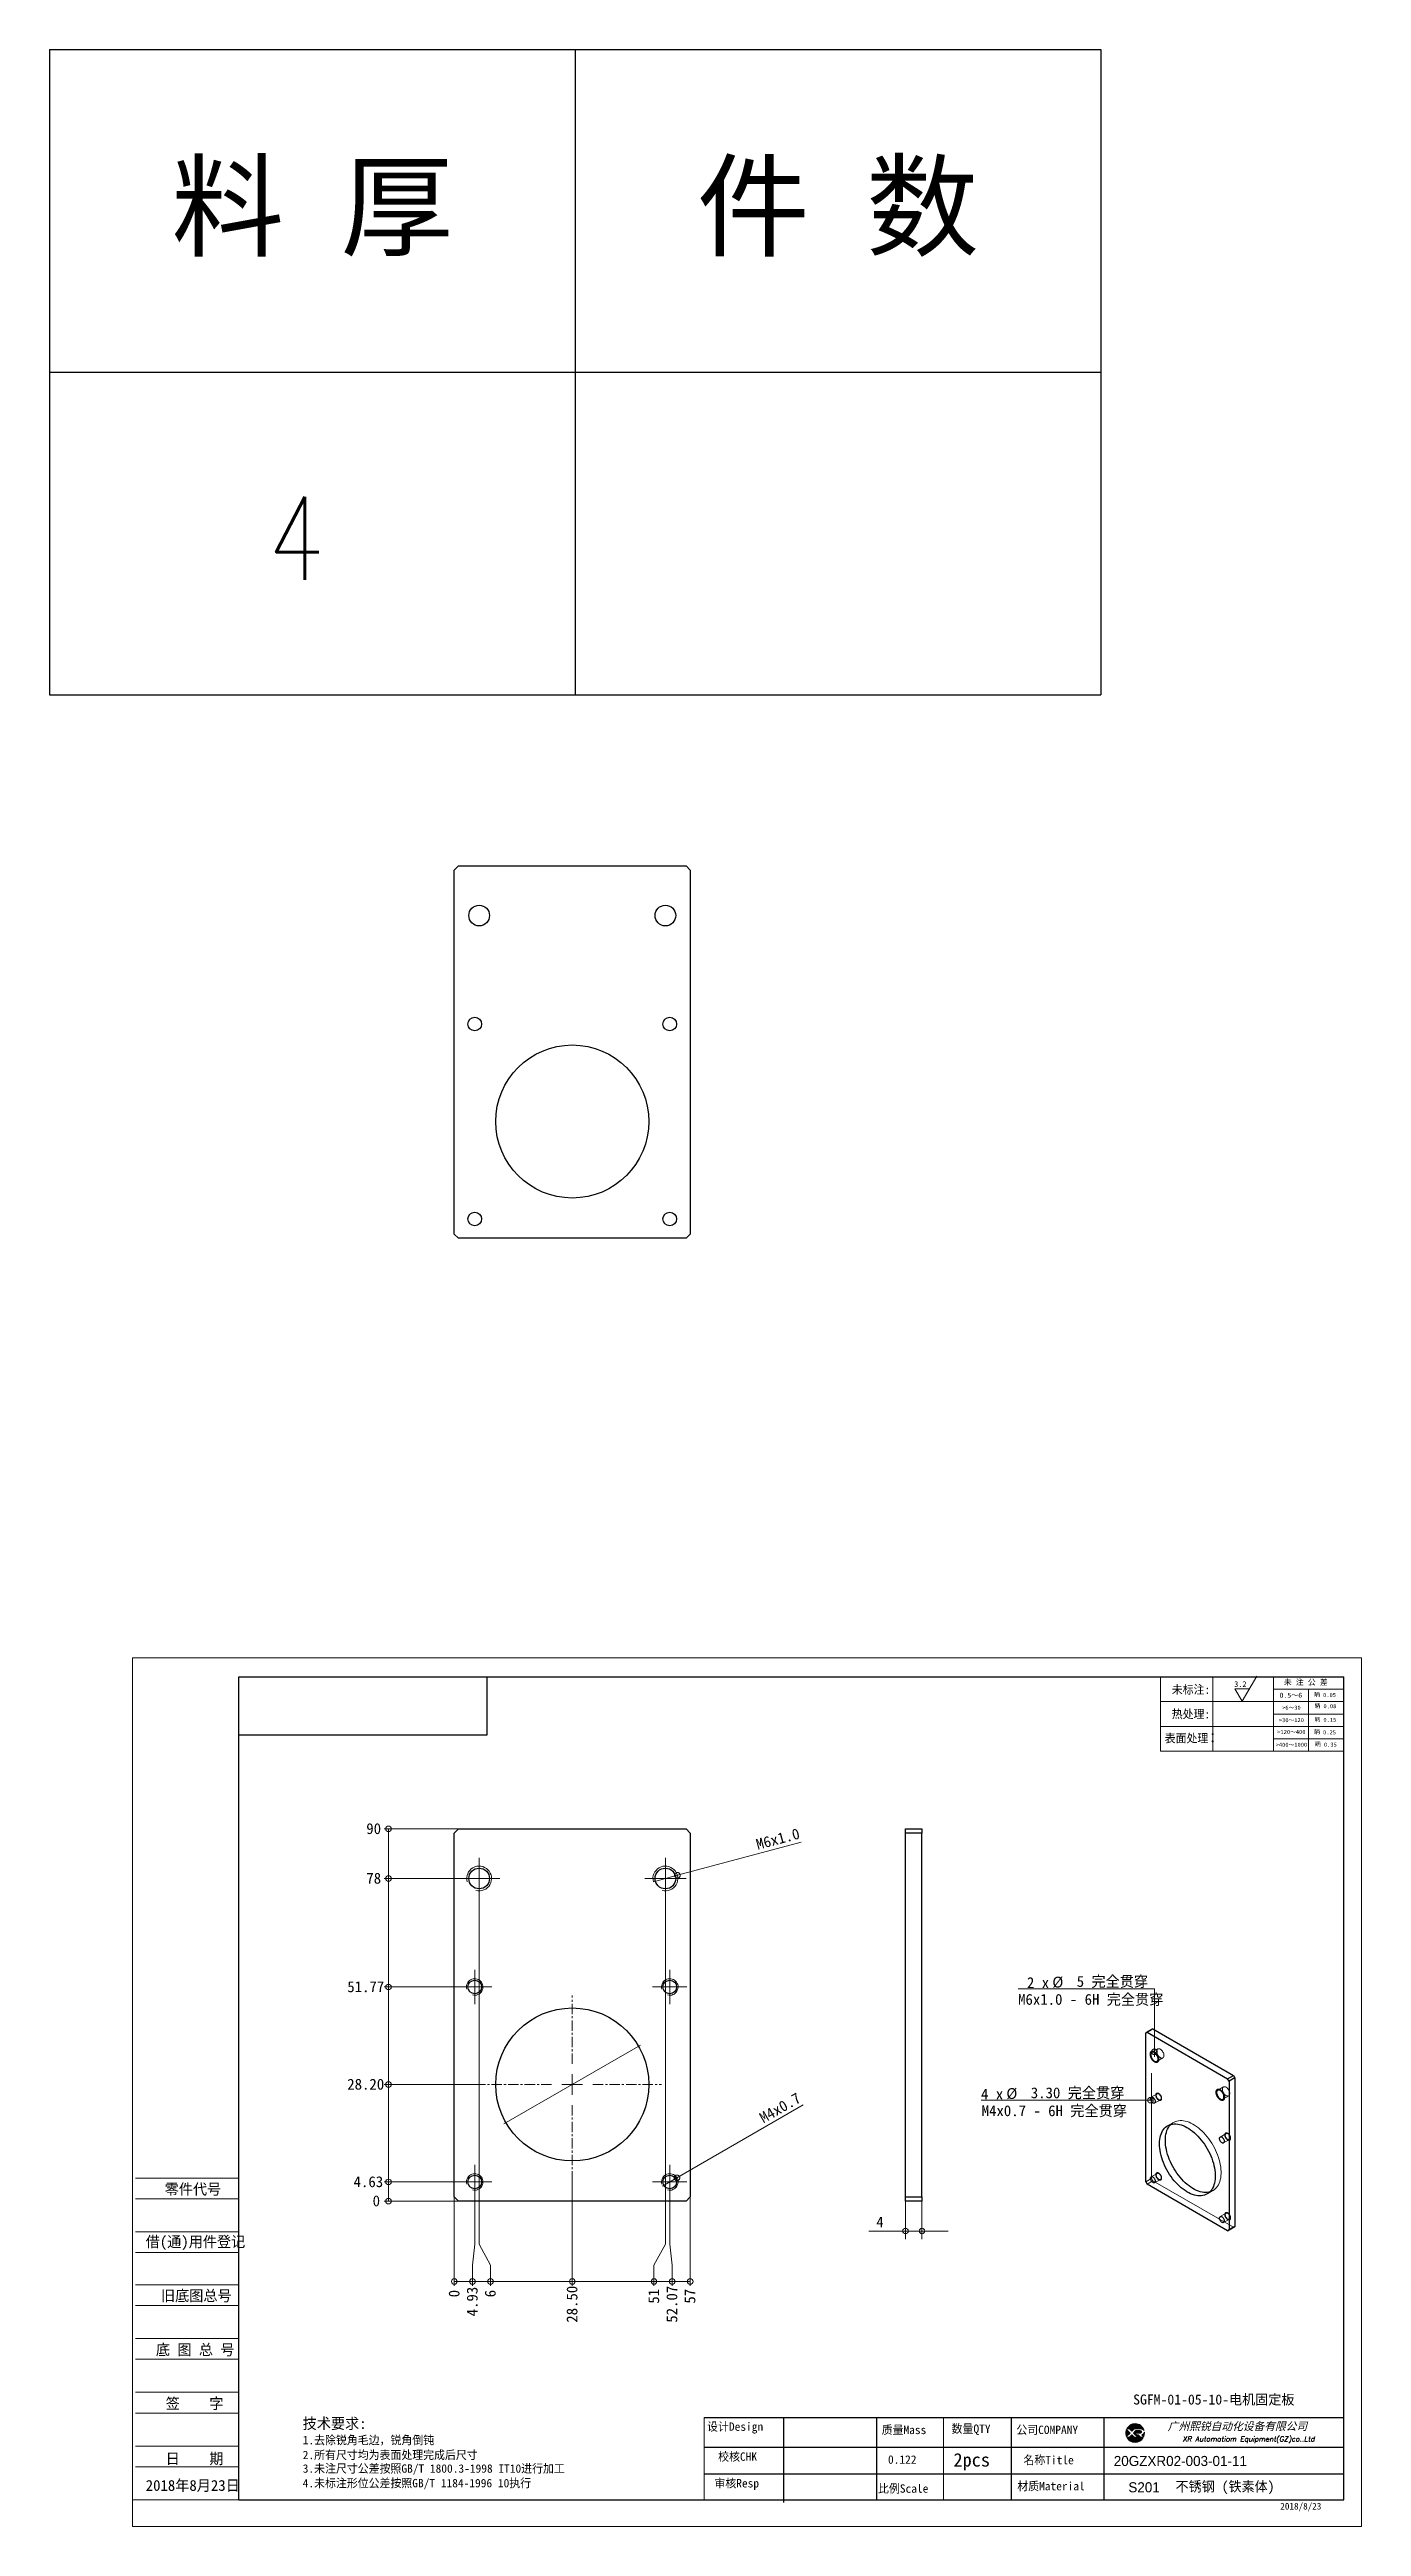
# Model space of a CAD drawing. Header units: millimetres. Extents: x -3862 to 6257, y -4684 to -2127.
# Drawn here: x 4994 to 5311, y -4684 to -4085 of the extents above; entities that cross this region are included whole.
import ezdxf
from ezdxf.enums import TextEntityAlignment as Align

# ---------------------------------------------------------------- set-up
doc = ezdxf.new("R2010")
doc.units = ezdxf.units.MM
doc.linetypes.add('AXES', pattern=[2, 1.25, -0.25, 0.25, -0.25])
doc.linetypes.add('DASHED', pattern=[19.05, 12.7, -6.35])
for name, color, linetype in [('10', 16, 'Continuous'), ('11', 7, 'Continuous'), ('12', 7, 'Continuous'), ('6', 7, 'Continuous'), ('DIM', 3, 'Continuous'), ('layer 1', 7, 'Continuous'), ('图\\M+19E79\\M+195B6\\M+18E9A', 7, 'Continuous')]:
    doc.layers.add(name, color=color, linetype=linetype)
doc.styles.add('DIM', font='romans.shx', dxfattribs={"width": 0.8, "bigfont": 'bigfont.shx'})
doc.styles.add('STYLE1', font='')
doc.styles.add('标题\\M+18E9A', font='romand.shx', dxfattribs={"oblique": 10, "bigfont": 'bigfont.shx'})
doc.styles.get('STYLE1').set_extended_font_data('SimSun')

msp = doc.modelspace()

# ---------------------------------------------------------------- texts
at = {"layer": '10', "color": 7, "linetype": 'Continuous', "lineweight": 13, "ltscale": 2, "char_height": 2.43243, "attachment_point": 7}
for s, insert in [('{\\fￋￎￌ￥|b0|i0|c134|p2;20GZXR02-003-01-11}', (5250.699, -4669.023)), ('{\\fￋￎￌ￥|b0|i0|c134|p2;S201}', (5254.224, -4675.383))]:
    msp.add_mtext(s, dxfattribs=dict(at, insert=insert))

# ---------------------------------------------------------------- blocks, each defined once
blk = doc.blocks.new('*D172')
at = {"layer": '11', "color": 7, "linetype": 'Continuous', "lineweight": 13, "ltscale": 2, "insert": (150.99, 96.49), "char_height": 2.625, "attachment_point": 7, "rotation": 30}
blk.add_mtext('{ M4x0.7 }', dxfattribs=at)
blk = doc.blocks.new('*D173')
at = {"layer": '11', "color": 7, "linetype": 'Continuous', "lineweight": 13, "ltscale": 2, "insert": (149.42, 163.09), "char_height": 2.625, "attachment_point": 7, "rotation": 15}
blk.add_mtext('{ M6x1.0 }', dxfattribs=at)
blk = doc.blocks.new('*D174')
at = {"layer": '11', "color": 7, "linetype": 'Continuous', "lineweight": 13, "ltscale": 2, "insert": (79.08, 53.62), "char_height": 2.625, "attachment_point": 7, "rotation": 90}
blk.add_mtext('{ 0 }', dxfattribs=at)
blk = doc.blocks.new('*D175')
at = {"layer": '11', "color": 7, "linetype": 'Continuous', "lineweight": 13, "ltscale": 2, "insert": (107.58, 47.48), "char_height": 2.625, "attachment_point": 7, "rotation": 90}
blk.add_mtext('{ 28.50 }', dxfattribs=at)
blk = doc.blocks.new('*D176')
at = {"layer": '11', "color": 7, "linetype": 'Continuous', "lineweight": 13, "ltscale": 2, "insert": (136.08, 52.09), "char_height": 2.625, "attachment_point": 7, "rotation": 90}
blk.add_mtext('{ 57 }', dxfattribs=at)
blk = doc.blocks.new('*D177')
at = {"layer": '11', "color": 7, "linetype": 'Continuous', "lineweight": 13, "ltscale": 2, "insert": (56.27, 77.37), "char_height": 2.625, "attachment_point": 7}
blk.add_mtext('{ 0 }', dxfattribs=at)
blk = doc.blocks.new('*D178')
at = {"layer": '11', "color": 7, "linetype": 'Continuous', "lineweight": 13, "ltscale": 2, "insert": (51.67, 82), "char_height": 2.625, "attachment_point": 7}
blk.add_mtext('{ 4.63 }', dxfattribs=at)
blk = doc.blocks.new('*D179')
at = {"layer": '11', "color": 7, "linetype": 'Continuous', "lineweight": 13, "ltscale": 2, "insert": (50.14, 129.14), "char_height": 2.625, "attachment_point": 7}
blk.add_mtext('{ 51.77 }', dxfattribs=at)
blk = doc.blocks.new('*D180')
at = {"layer": '11', "color": 7, "linetype": 'Continuous', "lineweight": 13, "ltscale": 2, "insert": (50.14, 105.57), "char_height": 2.625, "attachment_point": 7}
blk.add_mtext('{ 28.20 }', dxfattribs=at)
blk = doc.blocks.new('*D181')
at = {"layer": '11', "color": 7, "linetype": 'Continuous', "lineweight": 13, "ltscale": 2, "insert": (54.75, 155.37), "char_height": 2.625, "attachment_point": 7}
blk.add_mtext('{ 78 }', dxfattribs=at)
blk = doc.blocks.new('*D182')
at = {"layer": '11', "color": 7, "linetype": 'Continuous', "lineweight": 13, "ltscale": 2, "insert": (54.74, 167.37), "char_height": 2.625, "attachment_point": 7}
blk.add_mtext('{ 90 }', dxfattribs=at)
blk = doc.blocks.new('*D183')
at = {"layer": '11', "color": 7, "linetype": 'Continuous', "lineweight": 13, "ltscale": 2, "insert": (87.83, 53.62), "char_height": 2.625, "attachment_point": 7, "rotation": 90}
blk.add_mtext('{ 6 }', dxfattribs=at)
blk = doc.blocks.new('*D184')
at = {"layer": '11', "color": 7, "linetype": 'Continuous', "lineweight": 13, "ltscale": 2, "insert": (127.33, 52.08), "char_height": 2.625, "attachment_point": 7, "rotation": 90}
blk.add_mtext('{ 51 }', dxfattribs=at)
blk = doc.blocks.new('*D185')
at = {"layer": '11', "color": 7, "linetype": 'Continuous', "lineweight": 13, "ltscale": 2, "insert": (131.71, 47.48), "char_height": 2.625, "attachment_point": 7, "rotation": 90}
blk.add_mtext('{ 52.07 }', dxfattribs=at)
blk = doc.blocks.new('*D186')
at = {"layer": '11', "color": 7, "linetype": 'Continuous', "lineweight": 13, "ltscale": 2, "insert": (83.46, 49.02), "char_height": 2.625, "attachment_point": 7, "rotation": 90}
blk.add_mtext('{ 4.93 }', dxfattribs=at)
blk = doc.blocks.new('*D187')
at = {"layer": '11', "color": 7, "linetype": 'Continuous', "lineweight": 13, "ltscale": 2, "insert": (177.98, 72.31), "char_height": 2.625, "attachment_point": 7}
blk.add_mtext('{ 4 }', dxfattribs=at)
blk = doc.blocks.new('*D188')
at = {"layer": '11', "color": 7, "linetype": 'Continuous', "lineweight": 13, "ltscale": 2, "insert": (205.07, 103.24), "char_height": 2.625, "attachment_point": 7}
blk.add_mtext('{4 x }', dxfattribs=at)
blk = doc.blocks.new('*D189')
at = {"layer": '11', "color": 7, "linetype": 'Continuous', "lineweight": 13, "ltscale": 2, "insert": (211.19, 103.25), "char_height": 2.625, "attachment_point": 7}
blk.add_mtext('{{%%c}}', dxfattribs=at)
blk = doc.blocks.new('*D190')
at = {"layer": '11', "color": 7, "linetype": 'Continuous', "lineweight": 13, "ltscale": 2, "insert": (215.31, 103.24), "char_height": 2.625, "attachment_point": 7}
blk.add_mtext('{ 3.30 完全贯穿}', dxfattribs=at)
blk = doc.blocks.new('*D191')
at = {"layer": '11', "color": 7, "linetype": 'Continuous', "lineweight": 13, "ltscale": 2, "insert": (205.23, 98.91), "char_height": 2.625, "attachment_point": 7}
blk.add_mtext('{M4x0.7 - 6H 完全贯穿}', dxfattribs=at)
blk = doc.blocks.new('*D192')
at = {"layer": '11', "color": 7, "linetype": 'Continuous', "lineweight": 13, "ltscale": 2, "insert": (216.17, 130.17), "char_height": 2.625, "attachment_point": 7}
blk.add_mtext('{2 x }', dxfattribs=at)
blk = doc.blocks.new('*D193')
at = {"layer": '11', "color": 7, "linetype": 'Continuous', "lineweight": 13, "ltscale": 2, "insert": (222.3, 130.18), "char_height": 2.625, "attachment_point": 7}
blk.add_mtext('{{%%c}}', dxfattribs=at)
blk = doc.blocks.new('*D194')
at = {"layer": '11', "color": 7, "linetype": 'Continuous', "lineweight": 13, "ltscale": 2, "insert": (226.41, 130.17), "char_height": 2.625, "attachment_point": 7}
blk.add_mtext('{ 5 完全贯穿}', dxfattribs=at)
blk = doc.blocks.new('*D195')
at = {"layer": '11', "color": 7, "linetype": 'Continuous', "lineweight": 13, "ltscale": 2, "insert": (214.03, 125.84), "char_height": 2.625, "attachment_point": 7}
blk.add_mtext('{M6x1.0 - 6H 完全贯穿}', dxfattribs=at)
blk = doc.blocks.new('*D196')
at = {"layer": '10', "color": 16, "linetype": 'Continuous', "lineweight": 13, "ltscale": 2, "insert": (266.25, 202.95), "char_height": 1.3891, "attachment_point": 7}
blk.add_mtext('{\\fSIMSUN|b0|i0|c0|p49;3.2}', dxfattribs=at)
blk = doc.blocks.new('*D197')
at = {"layer": '10', "color": 7, "linetype": 'Continuous', "lineweight": 13, "ltscale": 2, "insert": (285.57, 200.52), "char_height": 0.9922, "attachment_point": 7}
blk.add_mtext('{\\fSIMSUN|b0|i0|c0|p49;眪', dxfattribs=at)
blk = doc.blocks.new('*D198')
at = {"layer": '10', "color": 5, "linetype": 'Continuous', "lineweight": 13, "ltscale": 2, "insert": (286.96, 200.52), "char_height": 0.9922, "attachment_point": 7}
blk.add_mtext('{\\fSIMSUN|b0|i0|c0|p49; 0.05}', dxfattribs=at)
blk = doc.blocks.new('*D199')
at = {"layer": '10', "color": 7, "linetype": 'Continuous', "lineweight": 13, "ltscale": 2, "insert": (285.65, 197.83), "char_height": 0.9922, "attachment_point": 7}
blk.add_mtext('{\\fSIMSUN|b0|i0|c0|p49;眪', dxfattribs=at)
blk = doc.blocks.new('*D200')
at = {"layer": '10', "color": 7, "linetype": 'Continuous', "lineweight": 13, "ltscale": 2, "insert": (287.04, 197.83), "char_height": 0.9922, "attachment_point": 7}
blk.add_mtext('{\\fSIMSUN|b0|i0|c0|p49; 0.08}', dxfattribs=at)
blk = doc.blocks.new('*D201')
at = {"layer": '10', "color": 7, "linetype": 'Continuous', "lineweight": 13, "ltscale": 2, "insert": (285.64, 194.53), "char_height": 0.9922, "attachment_point": 7}
blk.add_mtext('{\\fSIMSUN|b0|i0|c0|p49;眪', dxfattribs=at)
blk = doc.blocks.new('*D202')
at = {"layer": '10', "color": 7, "linetype": 'Continuous', "lineweight": 13, "ltscale": 2, "insert": (287.03, 194.53), "char_height": 0.9922, "attachment_point": 7}
blk.add_mtext('{\\fSIMSUN|b0|i0|c0|p49; 0.15}', dxfattribs=at)
blk = doc.blocks.new('*D203')
at = {"layer": '10', "color": 7, "linetype": 'Continuous', "lineweight": 13, "ltscale": 2, "insert": (285.57, 191.5), "char_height": 0.9922, "attachment_point": 7}
blk.add_mtext('{\\fSIMSUN|b0|i0|c0|p49;眪', dxfattribs=at)
blk = doc.blocks.new('*D204')
at = {"layer": '10', "color": 7, "linetype": 'Continuous', "lineweight": 13, "ltscale": 2, "insert": (286.96, 191.5), "char_height": 0.9922, "attachment_point": 7}
blk.add_mtext('{\\fSIMSUN|b0|i0|c0|p49; 0.25}', dxfattribs=at)
blk = doc.blocks.new('*D205')
at = {"layer": '10', "color": 7, "linetype": 'Continuous', "lineweight": 13, "ltscale": 2, "insert": (285.76, 188.53), "char_height": 0.9922, "attachment_point": 7}
blk.add_mtext('{\\fSIMSUN|b0|i0|c0|p49;眪', dxfattribs=at)
blk = doc.blocks.new('*D206')
at = {"layer": '10', "color": 7, "linetype": 'Continuous', "lineweight": 13, "ltscale": 2, "insert": (287.16, 188.53), "char_height": 0.9922, "attachment_point": 7}
blk.add_mtext('{\\fSIMSUN|b0|i0|c0|p49; 0.35}', dxfattribs=at)
blk = doc.blocks.new('*D207')
at = {"layer": '10', "color": 7, "linetype": 'Continuous', "lineweight": 13, "ltscale": 2, "insert": (140.65, 8.85), "char_height": 2.027, "attachment_point": 7}
blk.add_mtext('{审核Resp}', dxfattribs=at)
blk = doc.blocks.new('*D208')
at = {"layer": '10', "color": 7, "linetype": 'Continuous', "lineweight": 13, "ltscale": 2, "insert": (180.18, 7.92), "char_height": 2.027, "attachment_point": 7}
blk.add_mtext('{比例Scale}', dxfattribs=at)
blk = doc.blocks.new('*D209')
at = {"layer": '10', "color": 7, "linetype": 'Continuous', "lineweight": 13, "ltscale": 2, "insert": (181.06, 22.11), "char_height": 2.027, "attachment_point": 7}
blk.add_mtext('{质量Mass}', dxfattribs=at)
blk = doc.blocks.new('*D210')
at = {"layer": '10', "color": 7, "linetype": 'Continuous', "lineweight": 13, "ltscale": 2, "insert": (215.32, 14.81), "char_height": 2.027, "attachment_point": 7}
blk.add_mtext('{名称Title}', dxfattribs=at)
blk = doc.blocks.new('*D211')
at = {"layer": '10', "color": 7, "linetype": 'Continuous', "lineweight": 13, "ltscale": 2, "insert": (138.88, 22.46), "char_height": 2.027, "attachment_point": 7}
blk.add_mtext('{设计Design}', dxfattribs=at)
blk = doc.blocks.new('*D212')
at = {"layer": '10', "color": 7, "linetype": 'Continuous', "lineweight": 13, "ltscale": 2, "insert": (141.54, 15.64), "char_height": 2.027, "attachment_point": 7}
blk.add_mtext('{校核CHK}', dxfattribs=at)
blk = doc.blocks.new('*D213')
at = {"layer": '10', "color": 7, "linetype": 'Continuous', "lineweight": 13, "ltscale": 2, "insert": (7.81, 79.94), "char_height": 2.625, "attachment_point": 7}
blk.add_mtext('{零件代号}', dxfattribs=at)
blk = doc.blocks.new('*D214')
at = {"layer": '10', "color": 7, "linetype": 'Continuous', "lineweight": 13, "ltscale": 2, "insert": (3.22, 66.84), "char_height": 2.625, "attachment_point": 7}
blk.add_mtext('{借(通)用件登记}', dxfattribs=at)
blk = doc.blocks.new('*D215')
at = {"layer": '10', "color": 7, "linetype": 'Continuous', "lineweight": 13, "ltscale": 2, "insert": (6.92, 54.19), "char_height": 2.625, "attachment_point": 7}
blk.add_mtext('{旧底图总号}', dxfattribs=at)
blk = doc.blocks.new('*D216')
at = {"layer": '10', "color": 7, "linetype": 'Continuous', "lineweight": 13, "ltscale": 2, "insert": (5.67, 41.13), "char_height": 2.625, "attachment_point": 7}
blk.add_mtext('{底 图 总 号}', dxfattribs=at)
blk = doc.blocks.new('*D217')
at = {"layer": '10', "color": 7, "linetype": 'Continuous', "lineweight": 13, "ltscale": 2, "insert": (4.47, 28.13), "char_height": 2.625, "attachment_point": 7}
blk.add_mtext('{  签    字}', dxfattribs=at)
blk = doc.blocks.new('*D218')
at = {"layer": '10', "color": 7, "linetype": 'Continuous', "lineweight": 13, "ltscale": 2, "insert": (4.47, 14.78), "char_height": 2.625, "attachment_point": 7}
blk.add_mtext('{  日    期}', dxfattribs=at)
blk = doc.blocks.new('*D219')
at = {"layer": '10', "color": 7, "linetype": 'Continuous', "lineweight": 13, "ltscale": 2, "insert": (182.59, 15.13), "char_height": 2.027, "attachment_point": 7}
blk.add_mtext('{0.122}', dxfattribs=at)
blk = doc.blocks.new('*D220')
at = {"layer": '10', "color": 7, "linetype": 'Continuous', "lineweight": 13, "ltscale": 2, "insert": (251.16, 201.09), "char_height": 2.027, "attachment_point": 7}
blk.add_mtext('{未标注:}', dxfattribs=at)
blk = doc.blocks.new('*D221')
at = {"layer": '10', "color": 7, "linetype": 'Continuous', "lineweight": 13, "ltscale": 2, "insert": (251.16, 195.17), "char_height": 2.027, "attachment_point": 7}
blk.add_mtext('{热处理:}', dxfattribs=at)
blk = doc.blocks.new('*D222')
at = {"layer": '10', "color": 7, "linetype": 'Continuous', "lineweight": 13, "ltscale": 2, "insert": (249.45, 189.33), "char_height": 2.027, "attachment_point": 7}
blk.add_mtext('{表面处理}', dxfattribs=at)
blk = doc.blocks.new('*D223')
at = {"layer": '10', "color": 7, "linetype": 'Continuous', "lineweight": 13, "ltscale": 2, "insert": (259.34, 189.36), "char_height": 2.625, "attachment_point": 7}
blk.add_mtext('{：}', dxfattribs=at)
blk = doc.blocks.new('*D224')
at = {"layer": '10', "color": 7, "linetype": 'Continuous', "lineweight": 13, "ltscale": 2, "insert": (278.24, 203.29), "char_height": 1.35, "attachment_point": 7}
blk.add_mtext('{未 注 公 差}', dxfattribs=at)
blk = doc.blocks.new('*D225')
at = {"layer": '10', "color": 7, "linetype": 'Continuous', "lineweight": 13, "ltscale": 2, "insert": (277.18, 200.35), "char_height": 1.216, "attachment_point": 7}
blk.add_mtext('{0.5～6}', dxfattribs=at)
blk = doc.blocks.new('*D226')
at = {"layer": '10', "color": 7, "linetype": 'Continuous', "lineweight": 13, "ltscale": 2, "insert": (3.22, 8.32), "char_height": 2.625, "attachment_point": 7}
blk.add_mtext('{2018年8月23日}', dxfattribs=at)
blk = doc.blocks.new('*D227')
at = {"layer": '10', "color": 7, "linetype": 'Continuous', "lineweight": 13, "ltscale": 2, "insert": (277.82, 197.46), "char_height": 0.9922, "attachment_point": 7}
blk.add_mtext('{\\fSIMSUN|b0|i0|c0|p49;>6～30}', dxfattribs=at)
blk = doc.blocks.new('*D228')
at = {"layer": '10', "color": 7, "linetype": 'Continuous', "lineweight": 13, "ltscale": 2, "insert": (277.05, 194.45), "char_height": 0.9922, "attachment_point": 7}
blk.add_mtext('{\\fSIMSUN|b0|i0|c0|p49;>30～120}', dxfattribs=at)
blk = doc.blocks.new('*D229')
at = {"layer": '10', "color": 7, "linetype": 'Continuous', "lineweight": 13, "ltscale": 2, "insert": (276.66, 191.6), "char_height": 0.9922, "attachment_point": 7}
blk.add_mtext('{\\fSIMSUN|b0|i0|c0|p49;>120～400}', dxfattribs=at)
blk = doc.blocks.new('*D230')
at = {"layer": '10', "color": 7, "linetype": 'Continuous', "lineweight": 13, "ltscale": 2, "insert": (276.28, 188.5), "char_height": 0.9922, "attachment_point": 7}
blk.add_mtext('{\\fSIMSUN|b0|i0|c0|p49;>400～1000}', dxfattribs=at)
blk = doc.blocks.new('*D232')
at = {"layer": '10', "color": 7, "linetype": 'Continuous', "lineweight": 13, "ltscale": 2, "insert": (252.07, 7.81), "char_height": 2.4324, "attachment_point": 7}
blk.add_mtext('{不锈钢 (铁素体)}', dxfattribs=at)
blk = doc.blocks.new('*D233')
at = {"layer": '10', "color": 7, "linetype": 'Continuous', "lineweight": 13, "ltscale": 2, "insert": (277.39, 3.69), "char_height": 1.6216, "attachment_point": 7}
blk.add_mtext('{2018/8/23}', dxfattribs=at)
blk = doc.blocks.new('*D234')
at = {"layer": '10', "color": 16, "linetype": 'Continuous', "lineweight": 13, "ltscale": 2, "insert": (197.96, 22.11), "char_height": 2.027, "attachment_point": 7}
blk.add_mtext('{数量QTY}', dxfattribs=at)
blk = doc.blocks.new('*D235')
at = {"layer": '10', "color": 7, "linetype": 'Continuous', "lineweight": 13, "ltscale": 2, "insert": (197.62, 14.6), "char_height": 3.243, "attachment_point": 7}
blk.add_mtext('{2pcs}', dxfattribs=at)
blk = doc.blocks.new('*D236')
at = {"layer": '10', "color": 7, "linetype": 'Continuous', "lineweight": 13, "ltscale": 2, "insert": (41.16, 23.29), "char_height": 2.625, "attachment_point": 7}
blk.add_mtext('{技术要求:}', dxfattribs=at)
blk = doc.blocks.new('*D237')
at = {"layer": '10', "color": 7, "linetype": 'Continuous', "lineweight": 13, "ltscale": 2, "insert": (41.16, 19.56), "char_height": 2.027, "attachment_point": 7}
blk.add_mtext('{1.去除锐角毛边，锐角倒钝}', dxfattribs=at)
blk = doc.blocks.new('*D238')
at = {"layer": '10', "color": 7, "linetype": 'Continuous', "lineweight": 13, "ltscale": 2, "insert": (41.16, 16.03), "char_height": 2.027, "attachment_point": 7}
blk.add_mtext('{2.所有尺寸均为表面处理完成后尺寸}', dxfattribs=at)
blk = doc.blocks.new('*D239')
at = {"layer": '10', "color": 7, "linetype": 'Continuous', "lineweight": 13, "ltscale": 2, "insert": (41.16, 12.5), "char_height": 2.027, "attachment_point": 7}
blk.add_mtext('{3.未注尺寸公差按照GB/T 1800.3-1998 IT10进行加工}', dxfattribs=at)
blk = doc.blocks.new('*D240')
at = {"layer": '10', "color": 7, "linetype": 'Continuous', "lineweight": 13, "ltscale": 2, "insert": (41.16, 8.97), "char_height": 2.027, "attachment_point": 7}
blk.add_mtext('{4.未标注形位公差按照GB/T 1184-1996 10执行}', dxfattribs=at)
blk = doc.blocks.new('*D241')
at = {"layer": '10', "color": 7, "linetype": 'Continuous', "lineweight": 13, "ltscale": 2, "insert": (213.61, 22.11), "char_height": 2.027, "attachment_point": 7}
blk.add_mtext('{公司COMPANY}', dxfattribs=at)
blk = doc.blocks.new('*D242')
at = {"layer": '10', "color": 7, "linetype": 'Continuous', "lineweight": 13, "ltscale": 2, "insert": (213.83, 8.51), "char_height": 2.027, "attachment_point": 7}
blk.add_mtext('{材质Material}', dxfattribs=at)
blk = doc.blocks.new('XR')
h = blk.add_hatch(color=256)
h.set_gradient(color1=(252, 128, 0), rotation=240, one_color=1, tint=1, name='INVCURVED')
edge = h.paths.add_edge_path()
edge.add_spline(control_points=[(-434.18, -5928.47), (-433.9, -5928.74), (-433.63, -5929.01), (-433.63, -5929.01), (-433.63, -5929.01), (-433.63, -5929.01), (-433.36, -5928.74), (-433.09, -5928.47)], knot_values=[0.5625, 0.5625, 0.5625, 0.5625, 0.625, 0.625, 0.625, 0.625, 0.6875, 0.6875, 0.6875, 0.6875], degree=3, periodic=0)
edge.add_spline(control_points=[(-433.09, -5928.47), (-432.82, -5928.2), (-432.54, -5927.93), (-432.54, -5927.93), (-432.54, -5927.93), (-432.54, -5927.93), (-432.04, -5927.93), (-431.53, -5927.93)], knot_values=[0.4375, 0.4375, 0.4375, 0.4375, 0.5, 0.5, 0.5, 0.5, 0.5625, 0.5625, 0.5625, 0.5625], degree=3, periodic=0)
edge.add_spline(control_points=[(-431.53, -5927.93), (-431.03, -5927.93), (-430.52, -5927.93), (-430.52, -5927.93), (-430.52, -5927.93), (-430, -5927.93), (-429.43, -5927.96), (-429.01, -5928.33)], knot_values=[0.25, 0.25, 0.25, 0.25, 0.3125, 0.3125, 0.3125, 0.3125, 0.4375, 0.4375, 0.4375, 0.4375], degree=3, periodic=0)
edge.add_spline(control_points=[(-429.01, -5928.33), (-428.88, -5928.44), (-428.78, -5928.59), (-428.71, -5928.75)], knot_values=[0.125, 0.125, 0.125, 0.125, 0.25, 0.25, 0.25, 0.25], degree=3, periodic=0)
edge.add_spline(control_points=[(-428.71, -5928.75), (-429.13, -5927.18), (-430.58, -5926.02), (-432.31, -5926.02)], knot_values=[0, 0, 0, 0, 0.125, 0.125, 0.125, 0.125], degree=3, periodic=0)
edge.add_spline(control_points=[(-432.31, -5926.02), (-433.72, -5926.02), (-434.94, -5926.79), (-435.58, -5927.93)], knot_values=[0.875, 0.875, 0.875, 0.875, 1, 1, 1, 1], degree=3, periodic=0)
edge.add_spline(control_points=[(-435.58, -5927.93), (-435.58, -5927.93), (-434.72, -5927.93), (-434.72, -5927.93), (-434.72, -5927.93), (-434.72, -5927.93), (-434.45, -5928.2), (-434.18, -5928.47)], knot_values=[0.6875, 0.6875, 0.6875, 0.6875, 0.8125, 0.8125, 0.8125, 0.8125, 0.875, 0.875, 0.875, 0.875], degree=3, periodic=0)
edge = h.paths.add_edge_path()
edge.add_spline(control_points=[(-434.79, -5929.26), (-435.04, -5929.02), (-435.34, -5928.72), (-435.54, -5928.53)], knot_values=[0.562504, 0.562504, 0.562504, 0.562504, 0.656252, 0.656252, 0.656252, 0.656252], degree=3, periodic=0)
edge.add_spline(control_points=[(-435.54, -5928.53), (-435.67, -5928.4), (-435.76, -5928.31), (-435.76, -5928.31), (-435.76, -5928.31), (-435.94, -5928.74), (-436.03, -5929.21), (-436.03, -5929.71)], knot_values=[0.25, 0.25, 0.25, 0.25, 0.312504, 0.312504, 0.312504, 0.312504, 0.562504, 0.562504, 0.562504, 0.562504], degree=3, periodic=0)
edge.add_spline(control_points=[(-436.03, -5929.71), (-436.03, -5930.2), (-435.94, -5930.67), (-435.76, -5931.1), (-435.76, -5931.1), (-435.4, -5930.75), (-435.05, -5930.4)], knot_values=[0.874998, 0.874998, 0.874998, 0.874998, 1.124998, 1.124998, 1.124998, 1.25, 1.25, 1.25, 1.25], degree=3, periodic=0)
edge.add_spline(control_points=[(-435.05, -5930.4), (-434.7, -5930.05), (-434.34, -5929.71), (-434.34, -5929.71), (-434.34, -5929.71), (-434.34, -5929.71), (-434.34, -5929.71), (-434.34, -5929.71)], knot_values=[0.749878, 0.749878, 0.749878, 0.749878, 0.874875, 0.874875, 0.874875, 0.874875, 0.874998, 0.874998, 0.874998, 0.874998], degree=3, periodic=0)
edge.add_spline(control_points=[(-434.34, -5929.71), (-434.34, -5929.71), (-434.34, -5929.71), (-434.34, -5929.71)], knot_values=[0.749634, 0.749634, 0.749634, 0.749634, 0.749817, 0.749817, 0.749817, 0.749817], degree=3, periodic=0)
edge.add_spline(control_points=[(-434.35, -5929.7), (-434.35, -5929.7), (-434.35, -5929.7), (-434.35, -5929.7)], knot_values=[0.738281, 0.738281, 0.738281, 0.738281, 0.742188, 0.742188, 0.742188, 0.742188], degree=3, periodic=0)
edge.add_spline(control_points=[(-434.35, -5929.7), (-434.36, -5929.69), (-434.37, -5929.68), (-434.38, -5929.67)], knot_values=[0.726563, 0.726563, 0.726563, 0.726563, 0.738281, 0.738281, 0.738281, 0.738281], degree=3, periodic=0)
edge.add_spline(control_points=[(-434.38, -5929.67), (-434.38, -5929.66), (-434.39, -5929.65), (-434.4, -5929.65)], knot_values=[0.718751, 0.718751, 0.718751, 0.718751, 0.726563, 0.726563, 0.726563, 0.726563], degree=3, periodic=0)
edge.add_spline(control_points=[(-434.4, -5929.65), (-434.42, -5929.63), (-434.45, -5929.6), (-434.47, -5929.58)], knot_values=[0.703126, 0.703126, 0.703126, 0.703126, 0.718751, 0.718751, 0.718751, 0.718751], degree=3, periodic=0)
edge.add_spline(control_points=[(-434.47, -5929.58), (-434.5, -5929.55), (-434.53, -5929.52), (-434.56, -5929.49)], knot_values=[0.687501, 0.687501, 0.687501, 0.687501, 0.703126, 0.703126, 0.703126, 0.703126], degree=3, periodic=0)
edge.add_spline(control_points=[(-434.56, -5929.49), (-434.63, -5929.42), (-434.71, -5929.35), (-434.79, -5929.26)], knot_values=[0.656252, 0.656252, 0.656252, 0.656252, 0.687501, 0.687501, 0.687501, 0.687501], degree=3, periodic=0)
h = blk.add_hatch(color=256)
h.set_gradient(color1=(3, 72, 255), color2=(0, 41, 153), one_color=1, tint=0.3, name='HEMISPHERICAL')
edge = h.paths.add_edge_path()
edge.add_spline(control_points=[(-432.54, -5929.67), (-432.26, -5929.95), (-431.94, -5930.23), (-431.66, -5930.51), (-431.66, -5930.51), (-431.66, -5930.51), (-431.66, -5930.51), (-431.66, -5930.51)], knot_values=[0.736842, 0.736842, 0.736842, 0.736842, 0.789474, 0.789474, 0.789474, 0.789474, 0.802633, 0.802633, 0.802633, 0.802633], degree=3, periodic=0)
edge.add_spline(control_points=[(-431.66, -5930.51), (-431.65, -5930.51), (-431.65, -5930.52), (-431.65, -5930.52)], knot_values=[0.802633, 0.802633, 0.802633, 0.802633, 0.815791, 0.815791, 0.815791, 0.815791], degree=3, periodic=0)
edge.add_spline(control_points=[(-431.65, -5930.52), (-431.64, -5930.53), (-431.64, -5930.53), (-431.64, -5930.53)], knot_values=[0.815791, 0.815791, 0.815791, 0.815791, 0.82237, 0.82237, 0.82237, 0.82237], degree=3, periodic=0)
edge.add_spline(control_points=[(-431.64, -5930.53), (-431.64, -5930.53), (-431.64, -5930.53), (-431.63, -5930.54)], knot_values=[0.82237, 0.82237, 0.82237, 0.82237, 0.828949, 0.828949, 0.828949, 0.828949], degree=3, periodic=0)
edge.add_spline(control_points=[(-431.63, -5930.54), (-431.63, -5930.54), (-431.63, -5930.54), (-431.63, -5930.54), (-431.63, -5930.54), (-431.63, -5930.54), (-431.59, -5930.54), (-431.52, -5930.54)], knot_values=[0.841901, 0.841901, 0.841901, 0.841901, 0.842105, 0.842105, 0.842105, 0.842105, 0.855264, 0.855264, 0.855264, 0.855264], degree=3, periodic=0)
edge.add_spline(control_points=[(-431.52, -5930.54), (-431.46, -5930.54), (-431.38, -5930.54), (-431.3, -5930.54)], knot_values=[0.855264, 0.855264, 0.855264, 0.855264, 0.868422, 0.868422, 0.868422, 0.868422], degree=3, periodic=0)
edge.add_spline(control_points=[(-431.3, -5930.54), (-431.26, -5930.54), (-431.22, -5930.54), (-431.18, -5930.54)], knot_values=[0.868422, 0.868422, 0.868422, 0.868422, 0.875, 0.875, 0.875, 0.875], degree=3, periodic=0)
edge.add_spline(control_points=[(-431.18, -5930.54), (-431.14, -5930.54), (-431.1, -5930.54), (-431.07, -5930.54)], knot_values=[0.875, 0.875, 0.875, 0.875, 0.881579, 0.881579, 0.881579, 0.881579], degree=3, periodic=0)
edge.add_spline(control_points=[(-431.07, -5930.54), (-431.05, -5930.54), (-431.04, -5930.54), (-431.03, -5930.54)], knot_values=[0.881579, 0.881579, 0.881579, 0.881579, 0.884869, 0.884869, 0.884869, 0.884869], degree=3, periodic=0)
edge.add_spline(control_points=[(-431.03, -5930.54), (-431.02, -5930.54), (-431, -5930.54), (-431, -5930.54)], knot_values=[0.884869, 0.884869, 0.884869, 0.884869, 0.888158, 0.888158, 0.888158, 0.888158], degree=3, periodic=0)
edge.add_spline(control_points=[(-431, -5930.54), (-430.99, -5930.54), (-430.99, -5930.54), (-430.98, -5930.54)], knot_values=[0.888158, 0.888158, 0.888158, 0.888158, 0.889803, 0.889803, 0.889803, 0.889803], degree=3, periodic=0)
edge.add_spline(control_points=[(-430.98, -5930.54), (-430.98, -5930.54), (-430.98, -5930.54), (-430.97, -5930.54)], knot_values=[0.889803, 0.889803, 0.889803, 0.889803, 0.891447, 0.891447, 0.891447, 0.891447], degree=3, periodic=0)
edge.add_spline(control_points=[(-430.97, -5930.54), (-430.97, -5930.54), (-430.97, -5930.54), (-430.97, -5930.54)], knot_values=[0.891447, 0.891447, 0.891447, 0.891447, 0.89227, 0.89227, 0.89227, 0.89227], degree=3, periodic=0)
edge.add_spline(control_points=[(-430.97, -5930.54), (-430.97, -5930.54), (-430.97, -5930.54), (-430.97, -5930.54)], knot_values=[0.89227, 0.89227, 0.89227, 0.89227, 0.893092, 0.893092, 0.893092, 0.893092], degree=3, periodic=0)
edge.add_spline(control_points=[(-430.97, -5930.54), (-430.97, -5930.54), (-430.97, -5930.54), (-430.97, -5930.54)], knot_values=[0.893092, 0.893092, 0.893092, 0.893092, 0.893503, 0.893503, 0.893503, 0.893503], degree=3, periodic=0)
edge.add_spline(control_points=[(-430.97, -5930.54), (-430.97, -5930.54), (-430.97, -5930.54), (-430.97, -5930.54)], knot_values=[0.893503, 0.893503, 0.893503, 0.893503, 0.893914, 0.893914, 0.893914, 0.893914], degree=3, periodic=0)
edge.add_spline(control_points=[(-430.97, -5930.54), (-430.97, -5930.54), (-430.97, -5930.54), (-430.97, -5930.54)], knot_values=[0.893914, 0.893914, 0.893914, 0.893914, 0.89412, 0.89412, 0.89412, 0.89412], degree=3, periodic=0)
edge.add_spline(control_points=[(-430.97, -5930.54), (-430.97, -5930.54), (-430.97, -5930.54), (-430.97, -5930.54)], knot_values=[0.89412, 0.89412, 0.89412, 0.89412, 0.894326, 0.894326, 0.894326, 0.894326], degree=3, periodic=0)
edge.add_spline(control_points=[(-430.97, -5930.54), (-430.97, -5930.54), (-430.97, -5930.54), (-430.97, -5930.54)], knot_values=[0.894428, 0.894428, 0.894428, 0.894428, 0.894531, 0.894531, 0.894531, 0.894531], degree=3, periodic=0)
edge.add_spline(control_points=[(-430.97, -5930.54), (-430.97, -5930.54), (-430.97, -5930.54), (-430.97, -5930.54)], knot_values=[0.894531, 0.894531, 0.894531, 0.894531, 0.894583, 0.894583, 0.894583, 0.894583], degree=3, periodic=0)
edge.add_spline(control_points=[(-430.97, -5930.54), (-430.97, -5930.54), (-430.97, -5930.54), (-430.97, -5930.54), (-430.97, -5930.54), (-430.97, -5930.54), (-430.73, -5930.78), (-430.49, -5931.01)], knot_values=[0.894685, 0.894685, 0.894685, 0.894685, 0.894737, 0.894737, 0.894737, 0.894737, 0.921052, 0.921052, 0.921052, 0.921052], degree=3, periodic=0)
edge.add_spline(control_points=[(-430.49, -5931.01), (-430.26, -5931.24), (-430.02, -5931.48), (-430.02, -5931.48)], knot_values=[0.921052, 0.921052, 0.921052, 0.921052, 0.947368, 0.947368, 0.947368, 0.947368], degree=3, periodic=0)
edge.add_spline(control_points=[(-430.02, -5931.48), (-430.02, -5931.48), (-430.02, -5931.48), (-430.02, -5931.48)], knot_values=[0.947522, 0.947522, 0.947522, 0.947522, 0.947573, 0.947573, 0.947573, 0.947573], degree=3, periodic=0)
edge.add_spline(control_points=[(-430.02, -5931.48), (-430.02, -5931.48), (-430.02, -5931.48), (-430.02, -5931.48)], knot_values=[0.947573, 0.947573, 0.947573, 0.947573, 0.947676, 0.947676, 0.947676, 0.947676], degree=3, periodic=0)
edge.add_spline(control_points=[(-430.02, -5931.48), (-430.02, -5931.48), (-430.02, -5931.48), (-430.02, -5931.48)], knot_values=[0.947676, 0.947676, 0.947676, 0.947676, 0.947779, 0.947779, 0.947779, 0.947779], degree=3, periodic=0)
edge.add_spline(control_points=[(-430.02, -5931.48), (-430.02, -5931.48), (-430.02, -5931.48), (-430.02, -5931.48)], knot_values=[0.947779, 0.947779, 0.947779, 0.947779, 0.947984, 0.947984, 0.947984, 0.947984], degree=3, periodic=0)
edge.add_spline(control_points=[(-430.02, -5931.48), (-430.02, -5931.48), (-430.02, -5931.48), (-430.02, -5931.48)], knot_values=[0.947984, 0.947984, 0.947984, 0.947984, 0.94819, 0.94819, 0.94819, 0.94819], degree=3, periodic=0)
edge.add_spline(control_points=[(-430.02, -5931.48), (-430.02, -5931.48), (-430.02, -5931.48), (-430.02, -5931.48)], knot_values=[0.94819, 0.94819, 0.94819, 0.94819, 0.948601, 0.948601, 0.948601, 0.948601], degree=3, periodic=0)
edge.add_spline(control_points=[(-430.02, -5931.48), (-430.02, -5931.48), (-430.02, -5931.48), (-430.02, -5931.48)], knot_values=[0.948601, 0.948601, 0.948601, 0.948601, 0.949012, 0.949012, 0.949012, 0.949012], degree=3, periodic=0)
edge.add_spline(control_points=[(-430.02, -5931.48), (-430.02, -5931.48), (-430.01, -5931.48), (-430.01, -5931.48)], knot_values=[0.949012, 0.949012, 0.949012, 0.949012, 0.949834, 0.949834, 0.949834, 0.949834], degree=3, periodic=0)
edge.add_spline(control_points=[(-430.01, -5931.48), (-430.01, -5931.48), (-430.01, -5931.48), (-430.01, -5931.48)], knot_values=[0.949834, 0.949834, 0.949834, 0.949834, 0.950657, 0.950657, 0.950657, 0.950657], degree=3, periodic=0)
edge.add_spline(control_points=[(-430.01, -5931.48), (-430.01, -5931.48), (-430, -5931.48), (-430, -5931.48)], knot_values=[0.950657, 0.950657, 0.950657, 0.950657, 0.952301, 0.952301, 0.952301, 0.952301], degree=3, periodic=0)
edge.add_spline(control_points=[(-430, -5931.48), (-429.99, -5931.48), (-429.98, -5931.48), (-429.98, -5931.48)], knot_values=[0.952301, 0.952301, 0.952301, 0.952301, 0.953946, 0.953946, 0.953946, 0.953946], degree=3, periodic=0)
edge.add_spline(control_points=[(-429.98, -5931.48), (-429.96, -5931.48), (-429.95, -5931.48), (-429.93, -5931.48)], knot_values=[0.953946, 0.953946, 0.953946, 0.953946, 0.957236, 0.957236, 0.957236, 0.957236], degree=3, periodic=0)
edge.add_spline(control_points=[(-429.93, -5931.48), (-429.91, -5931.48), (-429.89, -5931.48), (-429.87, -5931.48)], knot_values=[0.957236, 0.957236, 0.957236, 0.957236, 0.960525, 0.960525, 0.960525, 0.960525], degree=3, periodic=0)
edge.add_spline(control_points=[(-429.87, -5931.48), (-429.82, -5931.48), (-429.77, -5931.48), (-429.71, -5931.48)], knot_values=[0.960525, 0.960525, 0.960525, 0.960525, 0.967104, 0.967104, 0.967104, 0.967104], degree=3, periodic=0)
edge.add_spline(control_points=[(-429.71, -5931.48), (-429.65, -5931.48), (-429.59, -5931.48), (-429.53, -5931.48)], knot_values=[0.967104, 0.967104, 0.967104, 0.967104, 0.973683, 0.973683, 0.973683, 0.973683], degree=3, periodic=0)
edge.add_spline(control_points=[(-429.53, -5931.48), (-429.41, -5931.48), (-429.29, -5931.48), (-429.19, -5931.48)], knot_values=[0.973683, 0.973683, 0.973683, 0.973683, 0.98684, 0.98684, 0.98684, 0.98684], degree=3, periodic=0)
edge.add_spline(control_points=[(-429.19, -5931.48), (-429.1, -5931.48), (-429.04, -5931.48), (-429.04, -5931.48), (-429.67, -5932.62), (-430.9, -5933.39), (-432.31, -5933.39)], knot_values=[0.98684, 0.98684, 0.98684, 0.98684, 1, 1, 1, 1.052632, 1.052632, 1.052632, 1.052632], degree=3, periodic=0)
edge.add_spline(control_points=[(-432.31, -5933.39), (-433.72, -5933.39), (-434.94, -5932.62), (-435.58, -5931.48), (-435.58, -5931.48), (-435.58, -5931.48), (-435.36, -5931.48), (-435.15, -5931.48)], knot_values=[0.052632, 0.052632, 0.052632, 0.052632, 0.105263, 0.105263, 0.105263, 0.105263, 0.131579, 0.131579, 0.131579, 0.131579], degree=3, periodic=0)
edge.add_spline(control_points=[(-435.15, -5931.48), (-434.93, -5931.48), (-434.72, -5931.48), (-434.72, -5931.48), (-434.72, -5931.48), (-434.72, -5931.48), (-434.45, -5931.21), (-434.18, -5930.94)], knot_values=[0.131579, 0.131579, 0.131579, 0.131579, 0.157895, 0.157895, 0.157895, 0.157895, 0.184211, 0.184211, 0.184211, 0.184211], degree=3, periodic=0)
edge.add_spline(control_points=[(-434.18, -5930.94), (-433.9, -5930.67), (-433.63, -5930.4), (-433.63, -5930.4), (-433.63, -5930.4), (-433.63, -5930.4), (-433.36, -5930.67), (-433.09, -5930.94)], knot_values=[0.184211, 0.184211, 0.184211, 0.184211, 0.210526, 0.210526, 0.210526, 0.210526, 0.236842, 0.236842, 0.236842, 0.236842], degree=3, periodic=0)
edge.add_spline(control_points=[(-433.09, -5930.94), (-432.82, -5931.21), (-432.54, -5931.48), (-432.54, -5931.48), (-432.54, -5931.48), (-432.54, -5931.48), (-432.19, -5931.48), (-431.83, -5931.48)], knot_values=[0.236842, 0.236842, 0.236842, 0.236842, 0.263158, 0.263158, 0.263158, 0.263158, 0.289474, 0.289474, 0.289474, 0.289474], degree=3, periodic=0)
edge.add_spline(control_points=[(-431.83, -5931.48), (-431.48, -5931.48), (-431.12, -5931.48), (-431.12, -5931.48), (-431.12, -5931.48), (-431.12, -5931.48), (-431.57, -5931.03), (-432.02, -5930.59)], knot_values=[0.289474, 0.289474, 0.289474, 0.289474, 0.315789, 0.315789, 0.315789, 0.315789, 0.342105, 0.342105, 0.342105, 0.342105], degree=3, periodic=0)
edge.add_spline(control_points=[(-432.02, -5930.59), (-432.47, -5930.15), (-432.92, -5929.71), (-432.92, -5929.71), (-432.92, -5929.71), (-432.92, -5929.71), (-432.71, -5929.5), (-432.5, -5929.29)], knot_values=[0.342105, 0.342105, 0.342105, 0.342105, 0.368421, 0.368421, 0.368421, 0.368421, 0.394737, 0.394737, 0.394737, 0.394737], degree=3, periodic=0)
edge.add_spline(control_points=[(-432.5, -5929.29), (-432.3, -5929.09), (-432.09, -5928.88), (-432.09, -5928.88)], knot_values=[0.394737, 0.394737, 0.394737, 0.394737, 0.421053, 0.421053, 0.421053, 0.421053], degree=3, periodic=0)
edge.add_spline(control_points=[(-432.09, -5928.88), (-432.09, -5928.88), (-432.06, -5928.86), (-432.06, -5928.86)], knot_values=[0.421053, 0.421053, 0.421053, 0.421053, 0.473684, 0.473684, 0.473684, 0.473684], degree=3, periodic=0)
edge.add_spline(control_points=[(-432.06, -5928.86), (-432.06, -5928.86), (-432.06, -5928.86), (-432.06, -5928.86), (-432.06, -5928.86), (-432.06, -5928.86), (-430.4, -5928.86), (-430.26, -5928.86)], knot_values=[0.473684, 0.473684, 0.473684, 0.473684, 0.473684, 0.473684, 0.473684, 0.473684, 0.526316, 0.526316, 0.526316, 0.526316], degree=3, periodic=0)
edge.add_spline(control_points=[(-430.26, -5928.86), (-429.54, -5928.86), (-429.62, -5929.4), (-429.83, -5929.55)], knot_values=[0.526316, 0.526316, 0.526316, 0.526316, 0.578947, 0.578947, 0.578947, 0.578947], degree=3, periodic=0)
edge.add_spline(control_points=[(-429.83, -5929.55), (-429.94, -5929.62), (-430.08, -5929.65), (-430.26, -5929.65), (-430.26, -5929.65), (-430.26, -5929.65), (-430.48, -5929.65), (-430.71, -5929.66)], knot_values=[0.578947, 0.578947, 0.578947, 0.578947, 0.631579, 0.631579, 0.631579, 0.631579, 0.657895, 0.657895, 0.657895, 0.657895], degree=3, periodic=0)
edge.add_spline(control_points=[(-430.71, -5929.66), (-430.93, -5929.66), (-431.15, -5929.67), (-431.15, -5929.67), (-431.15, -5929.67), (-431.15, -5929.67), (-432.54, -5929.67), (-432.54, -5929.67)], knot_values=[0.657895, 0.657895, 0.657895, 0.657895, 0.684211, 0.684211, 0.684211, 0.684211, 0.736842, 0.736842, 0.736842, 0.736842], degree=3, periodic=0)
edge = h.paths.add_edge_path()
edge.add_spline(control_points=[(-428.6, -5929.32), (-428.61, -5929.67), (-428.76, -5930), (-429.06, -5930.22)], knot_values=[0.8, 0.8, 0.8, 0.8, 1, 1, 1, 1], degree=3, periodic=0)
edge.add_spline(control_points=[(-429.06, -5930.22), (-429.22, -5930.34), (-429.41, -5930.43), (-429.61, -5930.48)], knot_values=[0.6, 0.6, 0.6, 0.6, 0.8, 0.8, 0.8, 0.8], degree=3, periodic=0)
edge.add_spline(control_points=[(-429.61, -5930.48), (-429.61, -5930.48), (-428.9, -5931.19), (-428.9, -5931.19), (-428.9, -5931.19), (-428.69, -5930.73), (-428.58, -5930.23), (-428.58, -5929.71)], knot_values=[0.2, 0.2, 0.2, 0.2, 0.4, 0.4, 0.4, 0.4, 0.6, 0.6, 0.6, 0.6], degree=3, periodic=0)
edge.add_spline(control_points=[(-428.58, -5929.71), (-428.58, -5929.58), (-428.59, -5929.45), (-428.6, -5929.32)], knot_values=[0, 0, 0, 0, 0.2, 0.2, 0.2, 0.2], degree=3, periodic=0)
at = {"layer": 'layer 1', "color": 30}
for points, knots in [([(-435.76, -5931.1), (-435.94, -5930.67), (-436.03, -5930.2), (-436.03, -5929.71), (-436.03, -5929.71), (-436.03, -5929.21), (-435.94, -5928.74), (-435.76, -5928.31), (-435.76, -5928.31), (-435.76, -5928.31), (-434.34, -5929.71), (-434.34, -5929.71), (-434.34, -5929.71), (-434.34, -5929.71), (-435.76, -5931.1), (-435.76, -5931.1)], [0, 0, 0, 0, 0.25, 0.25, 0.25, 0.25, 0.5, 0.5, 0.5, 0.5, 0.75, 0.75, 0.75, 0.75, 1, 1, 1, 1]), ([(-432.31, -5926.02), (-430.58, -5926.02), (-429.13, -5927.18), (-428.71, -5928.75), (-428.71, -5928.75), (-428.78, -5928.59), (-428.88, -5928.44), (-429.01, -5928.33), (-429.01, -5928.33), (-429.43, -5927.96), (-430, -5927.93), (-430.52, -5927.93), (-430.52, -5927.93), (-430.52, -5927.93), (-432.54, -5927.93), (-432.54, -5927.93), (-432.54, -5927.93), (-432.54, -5927.93), (-433.63, -5929.01), (-433.63, -5929.01), (-433.63, -5929.01), (-433.63, -5929.01), (-434.72, -5927.93), (-434.72, -5927.93), (-434.72, -5927.93), (-434.72, -5927.93), (-435.58, -5927.93), (-435.58, -5927.93), (-435.58, -5927.93), (-434.94, -5926.79), (-433.72, -5926.02), (-432.31, -5926.02)], [0, 0, 0, 0, 0.125, 0.125, 0.125, 0.125, 0.25, 0.25, 0.25, 0.25, 0.375, 0.375, 0.375, 0.375, 0.5, 0.5, 0.5, 0.5, 0.625, 0.625, 0.625, 0.625, 0.75, 0.75, 0.75, 0.75, 0.875, 0.875, 0.875, 0.875, 1, 1, 1, 1])]:
    blk.add_open_spline(points, degree=3, knots=knots, dxfattribs=at)
at = {"layer": 'layer 1', "color": 154}
for points, knots in [([(-429.04, -5931.48), (-429.67, -5932.62), (-430.9, -5933.39), (-432.31, -5933.39), (-432.31, -5933.39), (-433.72, -5933.39), (-434.94, -5932.62), (-435.58, -5931.48), (-435.58, -5931.48), (-435.58, -5931.48), (-434.72, -5931.48), (-434.72, -5931.48), (-434.72, -5931.48), (-434.72, -5931.48), (-433.63, -5930.4), (-433.63, -5930.4), (-433.63, -5930.4), (-433.63, -5930.4), (-432.54, -5931.48), (-432.54, -5931.48), (-432.54, -5931.48), (-432.54, -5931.48), (-431.12, -5931.48), (-431.12, -5931.48), (-431.12, -5931.48), (-431.12, -5931.48), (-432.92, -5929.71), (-432.92, -5929.71), (-432.92, -5929.71), (-432.92, -5929.71), (-432.09, -5928.88), (-432.09, -5928.88), (-432.09, -5928.88), (-432.09, -5928.88), (-432.06, -5928.86), (-432.06, -5928.86), (-432.06, -5928.86), (-432.06, -5928.86), (-430.4, -5928.86), (-430.26, -5928.86), (-430.26, -5928.86), (-429.54, -5928.86), (-429.62, -5929.4), (-429.83, -5929.55), (-429.83, -5929.55), (-429.94, -5929.62), (-430.08, -5929.65), (-430.26, -5929.65), (-430.26, -5929.65), (-430.26, -5929.65), (-431.15, -5929.67), (-431.15, -5929.67), (-431.15, -5929.67), (-431.15, -5929.67), (-432.54, -5929.67), (-432.54, -5929.67), (-432.54, -5929.67), (-432.26, -5929.95), (-431.94, -5930.23), (-431.66, -5930.51), (-431.66, -5930.51), (-431.66, -5930.51), (-431.63, -5930.54), (-431.63, -5930.54), (-431.63, -5930.54), (-431.63, -5930.54), (-430.97, -5930.54), (-430.97, -5930.54), (-430.97, -5930.54), (-430.97, -5930.54), (-430.02, -5931.48), (-430.02, -5931.48), (-430.02, -5931.48), (-430.02, -5931.48), (-429.04, -5931.48), (-429.04, -5931.48)], [0, 0, 0, 0, 0.052632, 0.052632, 0.052632, 0.052632, 0.105263, 0.105263, 0.105263, 0.105263, 0.157895, 0.157895, 0.157895, 0.157895, 0.210526, 0.210526, 0.210526, 0.210526, 0.263158, 0.263158, 0.263158, 0.263158, 0.315789, 0.315789, 0.315789, 0.315789, 0.368421, 0.368421, 0.368421, 0.368421, 0.421053, 0.421053, 0.421053, 0.421053, 0.473684, 0.473684, 0.473684, 0.473684, 0.526316, 0.526316, 0.526316, 0.526316, 0.578947, 0.578947, 0.578947, 0.578947, 0.631579, 0.631579, 0.631579, 0.631579, 0.684211, 0.684211, 0.684211, 0.684211, 0.736842, 0.736842, 0.736842, 0.736842, 0.789474, 0.789474, 0.789474, 0.789474, 0.842105, 0.842105, 0.842105, 0.842105, 0.894737, 0.894737, 0.894737, 0.894737, 0.947368, 0.947368, 0.947368, 0.947368, 1, 1, 1, 1]), ([(-428.6, -5929.32), (-428.59, -5929.45), (-428.58, -5929.58), (-428.58, -5929.71), (-428.58, -5929.71), (-428.58, -5930.23), (-428.69, -5930.73), (-428.9, -5931.19), (-428.9, -5931.19), (-428.9, -5931.19), (-429.61, -5930.48), (-429.61, -5930.48), (-429.61, -5930.48), (-429.41, -5930.43), (-429.22, -5930.34), (-429.06, -5930.22), (-429.06, -5930.22), (-428.76, -5930), (-428.61, -5929.67), (-428.6, -5929.32)], [0, 0, 0, 0, 0.2, 0.2, 0.2, 0.2, 0.4, 0.4, 0.4, 0.4, 0.6, 0.6, 0.6, 0.6, 0.8, 0.8, 0.8, 0.8, 1, 1, 1, 1])]:
    blk.add_open_spline(points, degree=3, knots=knots, dxfattribs=at)
blk = doc.blocks.new('XR-0001')
at = {"layer": 'DIM', "xscale": 1.199999999999818, "yscale": 1.199999999999818, "zscale": 1.199999999999818}
blk.add_blockref('XR', (486.3, 7108.2), dxfattribs=at)
at = {"layer": '图\\M+19E79\\M+195B6\\M+18E9A', "color": 7, "lineweight": -3, "style": 'STYLE1', "oblique": 15}
blk.add_text('广州熙锐自动化设备有限公司 ', height=3.8, dxfattribs=at).set_placement((-16.7, -6.1))
at = {"layer": '图\\M+19E79\\M+195B6\\M+18E9A', "color": 7, "style": '标题\\M+18E9A', "oblique": 10}
blk.add_text('XR Automatiom Equipment(GZ)co..Ltd', height=2.5, dxfattribs=at).set_placement((22.4, -10.5), align=Align.MIDDLE)
blk = doc.blocks.new('*D231')
at = {"layer": '10', "color": 7, "linetype": 'Continuous', "lineweight": 13, "ltscale": 2, "insert": (237.15, 14.58), "char_height": 2.4324, "attachment_point": 7}
blk.add_mtext('{SGFM-01-05-10-电机固定板}', dxfattribs=at)
blk = doc.blocks.new('*T628')
at = {"color": 0, "linetype": 'ByBlock', "lineweight": -2, "transparency": 16777216}
for p, q in [((0, 0), (127, 0)), ((0, 0), (0, -78)), ((63.5, 0), (63.5, -78)), ((127, 0), (127, -78)), ((0, -39), (127, -39)), ((0, -78), (127, -78))]:
    blk.add_line(p, q, dxfattribs=at)
at = {"color": 0, "transparency": 16777216, "char_height": 10, "width": 60.5, "attachment_point": 5}
for s, insert in [('{\\fSimSun|b0|i0|c134|p2;料 厚}', (31.75, -19.5)), ('{\\fSimSun|b0|i0|c134|p2;件 数}', (95.25, -19.5))]:
    blk.add_mtext(s, dxfattribs=dict(at, insert=insert))
blk = doc.blocks.new('拆图参数')
blk.add_blockref('*T628', (-63.5, 78))
at = {"style": 'DIM', "width": 0.8}
blk.add_attdef('1', text='', height=10, dxfattribs=at).set_placement((36.65, 19.27), align=Align.MIDDLE_CENTER)
blk.add_attdef('6', text='', height=10, dxfattribs=at).set_placement((-37.13, 18.91), align=Align.MIDDLE_LEFT)

# ---------------------------------------------------------------- linework, layer by layer
at = {"color": 7, "linetype": 'Continuous', "lineweight": 25, "ltscale": 2}
for p, q in [((5099.278, -4492.174), (5099.278, -4478.174)), ((5039.278, -4492.174), (5099.278, -4492.174))]:
    msp.add_line(p, q, dxfattribs=at)
at = {"color": 7, "linetype": 'AXES', "lineweight": 18, "ltscale": 2}
for p, q in [((5094.845, -4526.939), (5092.345, -4526.939)), ((5097.345, -4524.439), (5097.345, -4521.939)), ((5099.845, -4526.939), (5102.345, -4526.939)), ((5139.845, -4526.939), (5137.345, -4526.939)), ((5142.345, -4524.439), (5142.345, -4521.939)), ((5144.845, -4526.939), (5147.345, -4526.939)), ((5097.345, -4529.439), (5097.345, -4531.939)), ((5142.345, -4529.439), (5142.345, -4531.939)), ((5096.275, -4550.669), (5096.275, -4549.019)), ((5143.415, -4550.669), (5143.415, -4549.019)), ((5093.775, -4553.169), (5092.125, -4553.169)), ((5096.275, -4555.669), (5096.275, -4557.319)), ((5098.775, -4553.169), (5100.425, -4553.169)), ((5119.845, -4571.739), (5119.845, -4555.189)), ((5140.915, -4553.169), (5139.265, -4553.169)), ((5143.415, -4555.669), (5143.415, -4557.319)), ((5145.915, -4553.169), (5147.565, -4553.169)), ((5114.845, -4576.739), (5098.295, -4576.739)), ((5124.845, -4576.739), (5141.395, -4576.739)), ((5119.845, -4581.739), (5119.845, -4598.289)), ((5096.275, -4597.809), (5096.275, -4596.159)), ((5143.415, -4597.809), (5143.415, -4596.159)), ((5093.775, -4600.309), (5092.125, -4600.309)), ((5096.275, -4602.809), (5096.275, -4604.459)), ((5098.775, -4600.309), (5100.425, -4600.309)), ((5140.915, -4600.309), (5139.265, -4600.309)), ((5143.415, -4602.809), (5143.415, -4604.459)), ((5145.915, -4600.309), (5147.565, -4600.309))]:
    msp.add_line(p, q, dxfattribs=at)
at = {"color": 7, "linetype": 'Continuous', "lineweight": 18, "ltscale": 2}
for p, q in [((5097.345, -4526.939), (5094.845, -4526.939)), ((5097.345, -4526.939), (5097.345, -4524.439)), ((5097.345, -4526.939), (5097.345, -4529.439)), ((5097.345, -4526.939), (5099.845, -4526.939)), ((5142.345, -4526.939), (5139.845, -4526.939)), ((5142.345, -4526.939), (5142.345, -4524.439)), ((5142.345, -4526.939), (5142.345, -4529.439)), ((5142.345, -4526.939), (5144.845, -4526.939)), ((5096.275, -4553.169), (5096.275, -4550.669)), ((5143.415, -4553.169), (5143.415, -4550.669)), ((5096.275, -4553.169), (5093.775, -4553.169)), ((5096.275, -4553.169), (5096.275, -4555.669)), ((5096.275, -4553.169), (5098.775, -4553.169)), ((5143.415, -4553.169), (5140.915, -4553.169)), ((5143.415, -4553.169), (5143.415, -4555.669)), ((5143.415, -4553.169), (5145.915, -4553.169)), ((5119.845, -4576.739), (5119.845, -4574.239)), ((5119.845, -4576.739), (5117.345, -4576.739)), ((5119.845, -4576.739), (5119.845, -4579.239)), ((5119.845, -4576.739), (5122.345, -4576.739)), ((5096.275, -4600.309), (5096.275, -4597.809)), ((5143.415, -4600.309), (5143.415, -4597.809)), ((5096.275, -4600.309), (5093.775, -4600.309)), ((5096.275, -4600.309), (5096.275, -4602.809)), ((5096.275, -4600.309), (5098.775, -4600.309)), ((5143.415, -4600.309), (5140.915, -4600.309)), ((5143.415, -4600.309), (5143.415, -4602.809)), ((5143.415, -4600.309), (5145.915, -4600.309))]:
    msp.add_line(p, q, dxfattribs=at)
at = {"color": 6}
msp.add_circle((5119.845, -4576.739), 18.5, dxfattribs=at)
at = {"layer": '11', "color": 7, "linetype": 'Continuous', "lineweight": 25, "ltscale": 2}
for p, q in [((5092.345, -4282.11), (5091.345, -4283.11)), ((5091.345, -4371.11), (5091.345, -4283.11)), ((5092.345, -4282.11), (5147.345, -4282.11)), ((5148.345, -4283.11), (5147.345, -4282.11)), ((5148.345, -4283.11), (5148.345, -4371.11)), ((5091.345, -4371.11), (5092.345, -4372.11)), ((5147.345, -4372.11), (5148.345, -4371.11)), ((5147.345, -4372.11), (5092.345, -4372.11)), ((5092.345, -4514.939), (5091.345, -4515.939)), ((5092.345, -4514.939), (5147.345, -4514.939)), ((5148.345, -4515.939), (5147.345, -4514.939)), ((5200.358, -4514.939), (5204.358, -4514.939)), ((5200.358, -4515.939), (5200.358, -4514.939)), ((5204.358, -4514.939), (5204.358, -4515.939)), ((5091.345, -4603.939), (5091.345, -4515.939)), ((5148.345, -4515.939), (5148.345, -4603.939)), ((5204.358, -4515.939), (5200.358, -4515.939)), ((5200.358, -4603.939), (5200.358, -4515.939)), ((5204.358, -4603.939), (5204.358, -4515.939)), ((5260.176, -4563.31), (5258.762, -4564.126)), ((5260.176, -4563.31), (5279.621, -4574.535)), ((5258.762, -4564.126), (5258.408, -4564.33)), ((5258.408, -4600.258), (5258.408, -4564.33)), ((5258.762, -4564.126), (5278.207, -4575.352)), ((5278.207, -4575.352), (5279.621, -4574.535)), ((5278.561, -4575.964), (5278.207, -4575.352)), ((5279.975, -4575.148), (5278.561, -4575.964)), ((5279.621, -4574.535), (5279.975, -4575.148)), ((5279.975, -4575.148), (5279.975, -4611.076)), ((5278.561, -4575.964), (5278.561, -4611.892)), ((5091.345, -4603.939), (5092.345, -4604.939)), ((5147.345, -4604.939), (5092.345, -4604.939)), ((5147.345, -4604.939), (5148.345, -4603.939)), ((5200.358, -4603.939), (5204.358, -4603.939)), ((5200.358, -4604.939), (5200.358, -4603.939)), ((5204.358, -4604.939), (5200.358, -4604.939)), ((5204.358, -4603.939), (5204.358, -4604.939)), ((5258.408, -4600.258), (5258.762, -4600.87)), ((5278.207, -4612.096), (5258.762, -4600.87)), ((5279.621, -4611.28), (5278.207, -4612.096)), ((5278.561, -4611.892), (5279.975, -4611.076)), ((5279.975, -4611.076), (5279.621, -4611.28)), ((5278.207, -4612.096), (5278.561, -4611.892))]:
    msp.add_line(p, q, dxfattribs=at)
at = {"layer": '11', "color": 7, "linetype": 'Continuous', "lineweight": 18, "ltscale": 2}
for p, q in [((5092.345, -4514.939), (5074.422, -4514.939)), ((5075.438, -4526.939), (5075.438, -4514.939)), ((5145.243, -4526.162), (5175.134, -4518.153)), ((5092.345, -4526.939), (5074.422, -4526.939)), ((5075.438, -4553.169), (5075.438, -4526.939)), ((5097.345, -4615.388), (5097.345, -4526.939)), ((5145.243, -4526.162), (5139.447, -4527.715)), ((5142.345, -4615.388), (5142.345, -4526.939)), ((5092.125, -4553.169), (5074.422, -4553.169)), ((5075.438, -4576.739), (5075.438, -4553.169)), ((5260.529, -4553.594), (5227.583, -4553.594)), ((5260.529, -4568.832), (5260.529, -4553.594)), ((5136.343, -4567.214), (5103.347, -4586.264)), ((5260.529, -4570.046), (5260.529, -4568.832)), ((5098.295, -4576.739), (5074.422, -4576.739)), ((5075.438, -4600.309), (5075.438, -4576.739)), ((5251.896, -4580.522), (5218.617, -4580.522)), ((5259.572, -4580.535), (5251.896, -4580.522)), ((5260.151, -4580.536), (5259.572, -4580.535)), ((5145.147, -4599.309), (5175.677, -4581.682)), ((5119.845, -4598.289), (5119.845, -4625.388)), ((5145.147, -4599.309), (5141.683, -4601.309)), ((5092.125, -4600.309), (5074.422, -4600.309)), ((5092.345, -4604.939), (5074.422, -4604.939)), ((5075.438, -4604.939), (5075.438, -4600.309)), ((5075.438, -4604.939), (5075.438, -4604.939)), ((5091.345, -4615.388), (5091.345, -4603.939)), ((5096.275, -4615.388), (5096.275, -4604.459)), ((5143.415, -4615.388), (5143.415, -4604.459)), ((5148.345, -4603.939), (5148.345, -4625.388)), ((5200.358, -4604.939), (5200.358, -4614.169)), ((5204.358, -4604.939), (5204.358, -4614.169)), ((5091.345, -4620.388), (5091.345, -4615.388)), ((5095.72, -4620.388), (5096.275, -4615.388)), ((5100.094, -4620.388), (5097.345, -4615.388)), ((5139.596, -4620.388), (5142.345, -4615.388)), ((5143.97, -4620.388), (5143.415, -4615.388)), ((5200.358, -4612.169), (5191.535, -4612.169)), ((5204.358, -4612.169), (5200.358, -4612.169)), ((5204.358, -4612.169), (5210.708, -4612.169)), ((5091.345, -4620.388), (5091.345, -4625.388)), ((5095.72, -4620.388), (5095.72, -4625.388)), ((5100.094, -4620.388), (5100.094, -4625.388)), ((5139.596, -4620.388), (5139.596, -4625.388)), ((5143.97, -4620.388), (5143.97, -4625.388)), ((5091.345, -4624.372), (5091.345, -4624.372)), ((5091.345, -4624.372), (5095.72, -4624.372)), ((5095.72, -4624.372), (5100.094, -4624.372)), ((5100.094, -4624.372), (5119.845, -4624.372)), ((5119.845, -4624.372), (5139.596, -4624.372)), ((5139.596, -4624.372), (5143.97, -4624.372)), ((5143.97, -4624.372), (5148.345, -4624.372))]:
    msp.add_line(p, q, dxfattribs=at)
at = {"layer": '11', "color": 8, "linetype": 'DASHED', "lineweight": 18, "ltscale": 2}
for p, q in [((5259.822, -4563.514), (5260.176, -4563.31)), ((5258.408, -4564.33), (5259.822, -4563.514)), ((5259.822, -4599.442), (5259.822, -4563.514)), ((5261.319, -4568.147), (5259.904, -4568.963)), ((5261.154, -4571.128), (5262.569, -4570.312)), ((5261.153, -4579.006), (5259.739, -4579.822)), ((5260.564, -4581.251), (5261.978, -4580.435)), ((5277.229, -4577.332), (5275.814, -4578.148)), ((5277.064, -4580.313), (5278.478, -4579.497)), ((5265.136, -4585.905), (5263.722, -4586.721)), ((5277.819, -4588.627), (5276.405, -4589.443)), ((5277.23, -4590.872), (5278.644, -4590.056)), ((5261.153, -4598.251), (5259.739, -4599.068)), ((5259.822, -4599.442), (5258.408, -4600.258)), ((5258.762, -4600.87), (5260.176, -4600.054)), ((5260.176, -4600.054), (5259.822, -4599.442)), ((5279.621, -4611.28), (5260.176, -4600.054)), ((5260.564, -4600.497), (5261.978, -4599.68)), ((5273.246, -4603.219), (5274.661, -4602.403)), ((5277.819, -4607.873), (5276.405, -4608.689)), ((5277.23, -4610.118), (5278.644, -4609.302))]:
    msp.add_line(p, q, dxfattribs=at)
at = {"layer": '11', "color": 7, "linetype": 'Continuous', "lineweight": 18, "ltscale": 2}
for points in [[(5144.588, -4526.338), (5144.58, -4526.302), (5144.573, -4526.266), (5144.568, -4526.23), (5144.566, -4526.193), (5144.565, -4526.156), (5144.566, -4526.12), (5144.57, -4526.083), (5144.575, -4526.047), (5144.582, -4526.011), (5144.591, -4525.975), (5144.603, -4525.94), (5144.616, -4525.906), (5144.63, -4525.872), (5144.647, -4525.84), (5144.665, -4525.808), (5144.685, -4525.777), (5144.707, -4525.747), (5144.73, -4525.719), (5144.755, -4525.692), (5144.781, -4525.666), (5144.809, -4525.642), (5144.838, -4525.619), (5144.868, -4525.598), (5144.899, -4525.579), (5144.931, -4525.561), (5144.964, -4525.545), (5144.998, -4525.531), (5145.032, -4525.518), (5145.067, -4525.508), (5145.103, -4525.499), (5145.139, -4525.493), (5145.176, -4525.488), (5145.212, -4525.485), (5145.249, -4525.485), (5145.286, -4525.486), (5145.322, -4525.489), (5145.358, -4525.495), (5145.394, -4525.502), (5145.43, -4525.511), (5145.465, -4525.522), (5145.499, -4525.535), (5145.533, -4525.55), (5145.566, -4525.567), (5145.597, -4525.585), (5145.628, -4525.605), (5145.658, -4525.627), (5145.686, -4525.65), (5145.713, -4525.675), (5145.739, -4525.701), (5145.763, -4525.728), (5145.786, -4525.757), (5145.807, -4525.787), (5145.827, -4525.818), (5145.844, -4525.85), (5145.86, -4525.883), (5145.875, -4525.917), (5145.887, -4525.952), (5145.897, -4525.987), (5145.906, -4526.023), (5145.913, -4526.059), (5145.917, -4526.095), (5145.92, -4526.132), (5145.92, -4526.169), (5145.919, -4526.205), (5145.916, -4526.242), (5145.911, -4526.278), (5145.903, -4526.314), (5145.894, -4526.35), (5145.883, -4526.385), (5145.87, -4526.419), (5145.855, -4526.453), (5145.839, -4526.485), (5145.82, -4526.517), (5145.8, -4526.548), (5145.779, -4526.577), (5145.755, -4526.606), (5145.731, -4526.633), (5145.704, -4526.659), (5145.677, -4526.683), (5145.648, -4526.706), (5145.618, -4526.727), (5145.587, -4526.746), (5145.555, -4526.764), (5145.522, -4526.78), (5145.488, -4526.794), (5145.453, -4526.807), (5145.418, -4526.817), (5145.383, -4526.826), (5145.346, -4526.832), (5145.31, -4526.837), (5145.273, -4526.839), (5145.237, -4526.84), (5145.2, -4526.839), (5145.163, -4526.835), (5145.127, -4526.83), (5145.091, -4526.823), (5145.056, -4526.814), (5145.021, -4526.803), (5144.986, -4526.79), (5144.953, -4526.775), (5144.92, -4526.758), (5144.888, -4526.74), (5144.857, -4526.72), (5144.828, -4526.698), (5144.799, -4526.675), (5144.772, -4526.65), (5144.747, -4526.624), (5144.722, -4526.596), (5144.7, -4526.568), (5144.678, -4526.538), (5144.659, -4526.507), (5144.641, -4526.474), (5144.625, -4526.441), (5144.611, -4526.408), (5144.599, -4526.373), (5144.588, -4526.338)], [(5261.004, -4571.415), (5260.969, -4571.414), (5260.933, -4571.412), (5260.897, -4571.407), (5260.861, -4571.401), (5260.823, -4571.392), (5260.786, -4571.382), (5260.748, -4571.371), (5260.71, -4571.357), (5260.672, -4571.342), (5260.633, -4571.325), (5260.595, -4571.306), (5260.556, -4571.286), (5260.517, -4571.264), (5260.479, -4571.24), (5260.44, -4571.215), (5260.401, -4571.188), (5260.363, -4571.16), (5260.325, -4571.13), (5260.287, -4571.098), (5260.25, -4571.066), (5260.212, -4571.032), (5260.176, -4570.996), (5260.139, -4570.96), (5260.104, -4570.922), (5260.068, -4570.883), (5260.034, -4570.843), (5260, -4570.801), (5259.967, -4570.759), (5259.934, -4570.716), (5259.903, -4570.672), (5259.872, -4570.627), (5259.842, -4570.581), (5259.813, -4570.535), (5259.785, -4570.488), (5259.758, -4570.44), (5259.732, -4570.392), (5259.707, -4570.344), (5259.683, -4570.295), (5259.66, -4570.245), (5259.638, -4570.196), (5259.618, -4570.146), (5259.599, -4570.096), (5259.581, -4570.046), (5259.564, -4569.996), (5259.549, -4569.946), (5259.535, -4569.896), (5259.522, -4569.847), (5259.51, -4569.797), (5259.5, -4569.748), (5259.492, -4569.7), (5259.484, -4569.651), (5259.478, -4569.604), (5259.474, -4569.557), (5259.471, -4569.51), (5259.469, -4569.465), (5259.469, -4569.42), (5259.47, -4569.376), (5259.473, -4569.333), (5259.476, -4569.29), (5259.482, -4569.249), (5259.489, -4569.209), (5259.497, -4569.17), (5259.506, -4569.132), (5259.517, -4569.095), (5259.53, -4569.06), (5259.543, -4569.026), (5259.558, -4568.993), (5259.574, -4568.962), (5259.592, -4568.932), (5259.61, -4568.904), (5259.63, -4568.877), (5259.652, -4568.852), (5259.674, -4568.828), (5259.697, -4568.806), (5259.722, -4568.786), (5259.748, -4568.767), (5259.774, -4568.75), (5259.802, -4568.735), (5259.831, -4568.721), (5259.86, -4568.709), (5259.891, -4568.699), (5259.922, -4568.691), (5259.954, -4568.685), (5259.987, -4568.68), (5260.021, -4568.677), (5260.055, -4568.677), (5260.09, -4568.677), (5260.126, -4568.68), (5260.162, -4568.685), (5260.198, -4568.691), (5260.235, -4568.699), (5260.273, -4568.709), (5260.311, -4568.721), (5260.349, -4568.735), (5260.387, -4568.75), (5260.425, -4568.767), (5260.464, -4568.786), (5260.503, -4568.806), (5260.541, -4568.828), (5260.58, -4568.852), (5260.619, -4568.877), (5260.657, -4568.904), (5260.696, -4568.932), (5260.734, -4568.962), (5260.772, -4568.993), (5260.809, -4569.026), (5260.846, -4569.06), (5260.883, -4569.095), (5260.919, -4569.132), (5260.955, -4569.17), (5260.99, -4569.209), (5261.025, -4569.249), (5261.059, -4569.29), (5261.092, -4569.333), (5261.125, -4569.376), (5261.156, -4569.42), (5261.187, -4569.465), (5261.217, -4569.51), (5261.246, -4569.557), (5261.274, -4569.604), (5261.301, -4569.651), (5261.327, -4569.7), (5261.352, -4569.748), (5261.376, -4569.797), (5261.399, -4569.847), (5261.421, -4569.896), (5261.441, -4569.946), (5261.46, -4569.996), (5261.478, -4570.046), (5261.495, -4570.096), (5261.51, -4570.146), (5261.524, -4570.196), (5261.537, -4570.245), (5261.548, -4570.295), (5261.559, -4570.344), (5261.567, -4570.392), (5261.575, -4570.44), (5261.58, -4570.488), (5261.585, -4570.535), (5261.588, -4570.581), (5261.59, -4570.627), (5261.59, -4570.672), (5261.589, -4570.716), (5261.586, -4570.759), (5261.582, -4570.801), (5261.577, -4570.843), (5261.57, -4570.883), (5261.562, -4570.922), (5261.552, -4570.96), (5261.542, -4570.996), (5261.529, -4571.032), (5261.516, -4571.066), (5261.501, -4571.098), (5261.485, -4571.13), (5261.467, -4571.16), (5261.448, -4571.188), (5261.428, -4571.215), (5261.407, -4571.24), (5261.385, -4571.264), (5261.362, -4571.286), (5261.337, -4571.306), (5261.311, -4571.325), (5261.285, -4571.342), (5261.257, -4571.357), (5261.228, -4571.371), (5261.199, -4571.382), (5261.168, -4571.392), (5261.137, -4571.401), (5261.105, -4571.407), (5261.072, -4571.412), (5261.038, -4571.414), (5261.004, -4571.415)], [(5260.529, -4569.51), (5260.493, -4569.509), (5260.456, -4569.506), (5260.42, -4569.501), (5260.384, -4569.494), (5260.348, -4569.485), (5260.313, -4569.474), (5260.279, -4569.462), (5260.245, -4569.447), (5260.212, -4569.431), (5260.18, -4569.413), (5260.149, -4569.393), (5260.119, -4569.372), (5260.091, -4569.349), (5260.063, -4569.324), (5260.037, -4569.298), (5260.013, -4569.271), (5259.99, -4569.242), (5259.969, -4569.213), (5259.949, -4569.182), (5259.931, -4569.15), (5259.914, -4569.117), (5259.9, -4569.083), (5259.887, -4569.049), (5259.876, -4569.014), (5259.868, -4568.978), (5259.861, -4568.942), (5259.856, -4568.906), (5259.853, -4568.869), (5259.852, -4568.832), (5259.853, -4568.796), (5259.856, -4568.759), (5259.861, -4568.723), (5259.868, -4568.687), (5259.876, -4568.651), (5259.887, -4568.616), (5259.9, -4568.581), (5259.914, -4568.548), (5259.931, -4568.515), (5259.949, -4568.483), (5259.969, -4568.452), (5259.99, -4568.422), (5260.013, -4568.394), (5260.037, -4568.366), (5260.063, -4568.34), (5260.091, -4568.316), (5260.119, -4568.293), (5260.149, -4568.271), (5260.18, -4568.252), (5260.212, -4568.234), (5260.245, -4568.217), (5260.279, -4568.203), (5260.313, -4568.19), (5260.348, -4568.179), (5260.384, -4568.17), (5260.42, -4568.164), (5260.456, -4568.159), (5260.493, -4568.156), (5260.529, -4568.155), (5260.566, -4568.156), (5260.603, -4568.159), (5260.639, -4568.164), (5260.675, -4568.17), (5260.711, -4568.179), (5260.746, -4568.19), (5260.78, -4568.203), (5260.814, -4568.217), (5260.847, -4568.234), (5260.879, -4568.252), (5260.91, -4568.271), (5260.94, -4568.293), (5260.968, -4568.316), (5260.995, -4568.34), (5261.021, -4568.366), (5261.046, -4568.394), (5261.069, -4568.422), (5261.09, -4568.452), (5261.11, -4568.483), (5261.128, -4568.515), (5261.144, -4568.548), (5261.159, -4568.581), (5261.172, -4568.616), (5261.182, -4568.651), (5261.191, -4568.687), (5261.198, -4568.723), (5261.203, -4568.759), (5261.206, -4568.796), (5261.207, -4568.832), (5261.206, -4568.869), (5261.203, -4568.906), (5261.198, -4568.942), (5261.191, -4568.978), (5261.182, -4569.014), (5261.172, -4569.049), (5261.159, -4569.083), (5261.144, -4569.117), (5261.128, -4569.15), (5261.11, -4569.182), (5261.09, -4569.213), (5261.069, -4569.242), (5261.046, -4569.271), (5261.021, -4569.298), (5260.995, -4569.324), (5260.968, -4569.349), (5260.94, -4569.372), (5260.91, -4569.393), (5260.879, -4569.413), (5260.847, -4569.431), (5260.814, -4569.447), (5260.78, -4569.462), (5260.746, -4569.474), (5260.711, -4569.485), (5260.675, -4569.494), (5260.639, -4569.501), (5260.603, -4569.506), (5260.566, -4569.509), (5260.529, -4569.51)], [(5260.25, -4580.537), (5260.249, -4580.573), (5260.246, -4580.61), (5260.241, -4580.646), (5260.234, -4580.682), (5260.225, -4580.718), (5260.214, -4580.753), (5260.202, -4580.787), (5260.187, -4580.821), (5260.171, -4580.854), (5260.153, -4580.886), (5260.133, -4580.917), (5260.111, -4580.947), (5260.088, -4580.975), (5260.064, -4581.002), (5260.038, -4581.028), (5260.01, -4581.053), (5259.982, -4581.076), (5259.952, -4581.097), (5259.921, -4581.117), (5259.889, -4581.135), (5259.856, -4581.151), (5259.822, -4581.165), (5259.788, -4581.178), (5259.753, -4581.189), (5259.717, -4581.198), (5259.681, -4581.204), (5259.645, -4581.209), (5259.608, -4581.212), (5259.571, -4581.213), (5259.535, -4581.212), (5259.498, -4581.209), (5259.462, -4581.204), (5259.426, -4581.197), (5259.39, -4581.188), (5259.355, -4581.177), (5259.321, -4581.165), (5259.287, -4581.15), (5259.254, -4581.134), (5259.222, -4581.116), (5259.191, -4581.096), (5259.161, -4581.074), (5259.133, -4581.051), (5259.106, -4581.027), (5259.08, -4581.001), (5259.055, -4580.973), (5259.032, -4580.945), (5259.011, -4580.915), (5258.991, -4580.884), (5258.973, -4580.852), (5258.957, -4580.819), (5258.942, -4580.785), (5258.93, -4580.751), (5258.919, -4580.716), (5258.91, -4580.68), (5258.904, -4580.644), (5258.899, -4580.608), (5258.896, -4580.571), (5258.895, -4580.534), (5258.896, -4580.498), (5258.899, -4580.461), (5258.904, -4580.425), (5258.911, -4580.389), (5258.92, -4580.353), (5258.931, -4580.318), (5258.943, -4580.284), (5258.958, -4580.25), (5258.974, -4580.217), (5258.992, -4580.185), (5259.012, -4580.154), (5259.034, -4580.124), (5259.057, -4580.096), (5259.081, -4580.069), (5259.107, -4580.043), (5259.135, -4580.018), (5259.163, -4579.995), (5259.193, -4579.974), (5259.224, -4579.954), (5259.256, -4579.936), (5259.289, -4579.92), (5259.323, -4579.905), (5259.357, -4579.893), (5259.392, -4579.882), (5259.428, -4579.873), (5259.464, -4579.867), (5259.5, -4579.862), (5259.537, -4579.859), (5259.574, -4579.858), (5259.61, -4579.859), (5259.647, -4579.862), (5259.683, -4579.867), (5259.719, -4579.874), (5259.755, -4579.883), (5259.79, -4579.894), (5259.824, -4579.906), (5259.858, -4579.921), (5259.891, -4579.937), (5259.923, -4579.955), (5259.954, -4579.975), (5259.984, -4579.997), (5260.012, -4580.02), (5260.039, -4580.044), (5260.065, -4580.07), (5260.09, -4580.098), (5260.113, -4580.126), (5260.134, -4580.156), (5260.154, -4580.187), (5260.172, -4580.219), (5260.188, -4580.252), (5260.202, -4580.286), (5260.215, -4580.32), (5260.226, -4580.355), (5260.235, -4580.391), (5260.241, -4580.427), (5260.246, -4580.463), (5260.249, -4580.5), (5260.25, -4580.537)], [(5261.249, -4578.807), (5261.221, -4578.808), (5261.194, -4578.811), (5261.167, -4578.815), (5261.141, -4578.822), (5261.116, -4578.83), (5261.092, -4578.84), (5261.069, -4578.852), (5261.047, -4578.865), (5261.026, -4578.881), (5261.006, -4578.898), (5260.987, -4578.916), (5260.97, -4578.936), (5260.953, -4578.958), (5260.938, -4578.982), (5260.924, -4579.006), (5260.911, -4579.033), (5260.9, -4579.06), (5260.89, -4579.089), (5260.881, -4579.119), (5260.874, -4579.151), (5260.868, -4579.183), (5260.863, -4579.217), (5260.86, -4579.252), (5260.859, -4579.287), (5260.858, -4579.324), (5260.859, -4579.361), (5260.862, -4579.399), (5260.866, -4579.438), (5260.872, -4579.477), (5260.878, -4579.517), (5260.887, -4579.557), (5260.896, -4579.598), (5260.907, -4579.638), (5260.919, -4579.679), (5260.933, -4579.72), (5260.948, -4579.761), (5260.964, -4579.802), (5260.981, -4579.843), (5260.999, -4579.883), (5261.019, -4579.923), (5261.04, -4579.963), (5261.062, -4580.002), (5261.084, -4580.041), (5261.108, -4580.079), (5261.133, -4580.116), (5261.158, -4580.153), (5261.185, -4580.188), (5261.212, -4580.223), (5261.239, -4580.257), (5261.268, -4580.289), (5261.297, -4580.321), (5261.327, -4580.351), (5261.357, -4580.38), (5261.387, -4580.408), (5261.418, -4580.434), (5261.449, -4580.459), (5261.481, -4580.482), (5261.512, -4580.504), (5261.544, -4580.524), (5261.576, -4580.543), (5261.607, -4580.559), (5261.639, -4580.575), (5261.671, -4580.588), (5261.702, -4580.6), (5261.733, -4580.61), (5261.763, -4580.618), (5261.794, -4580.625), (5261.824, -4580.629), (5261.853, -4580.632), (5261.882, -4580.633), (5261.91, -4580.632), (5261.937, -4580.629), (5261.964, -4580.625), (5261.989, -4580.618), (5262.014, -4580.61), (5262.038, -4580.6), (5262.061, -4580.588), (5262.084, -4580.575), (5262.105, -4580.559), (5262.125, -4580.543), (5262.143, -4580.524), (5262.161, -4580.504), (5262.178, -4580.482), (5262.193, -4580.459), (5262.207, -4580.434), (5262.22, -4580.408), (5262.231, -4580.38), (5262.241, -4580.351), (5262.25, -4580.321), (5262.257, -4580.289), (5262.263, -4580.257), (5262.267, -4580.223), (5262.27, -4580.188), (5262.272, -4580.153), (5262.272, -4580.116), (5262.271, -4580.079), (5262.269, -4580.041), (5262.265, -4580.002), (5262.259, -4579.963), (5262.252, -4579.923), (5262.244, -4579.883), (5262.235, -4579.843), (5262.224, -4579.802), (5262.211, -4579.761), (5262.198, -4579.72), (5262.183, -4579.679), (5262.167, -4579.638), (5262.15, -4579.598), (5262.131, -4579.557), (5262.112, -4579.517), (5262.091, -4579.477), (5262.069, -4579.438), (5262.046, -4579.399), (5262.023, -4579.361), (5261.998, -4579.324), (5261.972, -4579.287), (5261.946, -4579.252), (5261.919, -4579.217), (5261.891, -4579.183), (5261.863, -4579.151), (5261.834, -4579.119), (5261.804, -4579.089), (5261.774, -4579.06), (5261.743, -4579.033), (5261.712, -4579.006), (5261.681, -4578.982), (5261.65, -4578.958), (5261.618, -4578.936), (5261.587, -4578.916), (5261.555, -4578.898), (5261.523, -4578.881), (5261.492, -4578.865), (5261.46, -4578.852), (5261.429, -4578.84), (5261.398, -4578.83), (5261.367, -4578.822), (5261.337, -4578.815), (5261.307, -4578.811), (5261.278, -4578.808), (5261.249, -4578.807)], [(5276.914, -4580.6), (5276.879, -4580.599), (5276.843, -4580.596), (5276.807, -4580.592), (5276.77, -4580.585), (5276.733, -4580.577), (5276.696, -4580.567), (5276.658, -4580.555), (5276.62, -4580.542), (5276.582, -4580.527), (5276.543, -4580.509), (5276.505, -4580.491), (5276.466, -4580.47), (5276.427, -4580.448), (5276.389, -4580.425), (5276.35, -4580.399), (5276.311, -4580.373), (5276.273, -4580.344), (5276.235, -4580.314), (5276.197, -4580.283), (5276.159, -4580.25), (5276.122, -4580.216), (5276.086, -4580.181), (5276.049, -4580.144), (5276.013, -4580.106), (5275.978, -4580.067), (5275.944, -4580.027), (5275.91, -4579.986), (5275.877, -4579.944), (5275.844, -4579.901), (5275.812, -4579.857), (5275.782, -4579.812), (5275.752, -4579.766), (5275.723, -4579.72), (5275.695, -4579.673), (5275.667, -4579.625), (5275.641, -4579.577), (5275.616, -4579.528), (5275.593, -4579.479), (5275.57, -4579.43), (5275.548, -4579.38), (5275.528, -4579.33), (5275.509, -4579.281), (5275.491, -4579.231), (5275.474, -4579.18), (5275.459, -4579.131), (5275.444, -4579.081), (5275.432, -4579.031), (5275.42, -4578.982), (5275.41, -4578.933), (5275.401, -4578.884), (5275.394, -4578.836), (5275.388, -4578.788), (5275.384, -4578.741), (5275.381, -4578.695), (5275.379, -4578.649), (5275.379, -4578.604), (5275.38, -4578.56), (5275.382, -4578.517), (5275.386, -4578.475), (5275.392, -4578.434), (5275.399, -4578.394), (5275.407, -4578.355), (5275.416, -4578.317), (5275.427, -4578.28), (5275.439, -4578.245), (5275.453, -4578.211), (5275.468, -4578.178), (5275.484, -4578.147), (5275.502, -4578.117), (5275.52, -4578.088), (5275.54, -4578.062), (5275.561, -4578.036), (5275.584, -4578.013), (5275.607, -4577.991), (5275.632, -4577.97), (5275.657, -4577.952), (5275.684, -4577.935), (5275.712, -4577.919), (5275.74, -4577.906), (5275.77, -4577.894), (5275.801, -4577.884), (5275.832, -4577.876), (5275.864, -4577.869), (5275.897, -4577.865), (5275.931, -4577.862), (5275.965, -4577.861), (5276, -4577.862), (5276.036, -4577.865), (5276.072, -4577.869), (5276.108, -4577.876), (5276.145, -4577.884), (5276.183, -4577.894), (5276.22, -4577.906), (5276.258, -4577.919), (5276.297, -4577.935), (5276.335, -4577.952), (5276.374, -4577.97), (5276.413, -4577.991), (5276.451, -4578.013), (5276.49, -4578.036), (5276.529, -4578.062), (5276.567, -4578.088), (5276.606, -4578.117), (5276.644, -4578.147), (5276.682, -4578.178), (5276.719, -4578.211), (5276.756, -4578.245), (5276.793, -4578.28), (5276.829, -4578.317), (5276.865, -4578.355), (5276.9, -4578.394), (5276.935, -4578.434), (5276.969, -4578.475), (5277.002, -4578.517), (5277.035, -4578.56), (5277.066, -4578.604), (5277.097, -4578.649), (5277.127, -4578.695), (5277.156, -4578.741), (5277.184, -4578.788), (5277.211, -4578.836), (5277.237, -4578.884), (5277.262, -4578.933), (5277.286, -4578.982), (5277.309, -4579.031), (5277.33, -4579.081), (5277.351, -4579.131), (5277.37, -4579.18), (5277.388, -4579.231), (5277.405, -4579.281), (5277.42, -4579.33), (5277.434, -4579.38), (5277.447, -4579.43), (5277.458, -4579.479), (5277.468, -4579.528), (5277.477, -4579.577), (5277.484, -4579.625), (5277.49, -4579.673), (5277.495, -4579.72), (5277.498, -4579.766), (5277.5, -4579.812), (5277.5, -4579.857), (5277.499, -4579.901), (5277.496, -4579.944), (5277.492, -4579.986), (5277.487, -4580.027), (5277.48, -4580.067), (5277.472, -4580.106), (5277.462, -4580.144), (5277.451, -4580.181), (5277.439, -4580.216), (5277.426, -4580.25), (5277.411, -4580.283), (5277.395, -4580.314), (5277.377, -4580.344), (5277.358, -4580.373), (5277.338, -4580.399), (5277.317, -4580.425), (5277.295, -4580.448), (5277.271, -4580.47), (5277.247, -4580.491), (5277.221, -4580.509), (5277.195, -4580.527), (5277.167, -4580.542), (5277.138, -4580.555), (5277.109, -4580.567), (5277.078, -4580.577), (5277.047, -4580.585), (5277.015, -4580.592), (5276.982, -4580.596), (5276.948, -4580.599), (5276.914, -4580.6)], [(5277.916, -4588.429), (5277.888, -4588.429), (5277.86, -4588.432), (5277.834, -4588.437), (5277.808, -4588.443), (5277.783, -4588.451), (5277.759, -4588.461), (5277.736, -4588.473), (5277.714, -4588.487), (5277.693, -4588.502), (5277.673, -4588.519), (5277.654, -4588.538), (5277.636, -4588.558), (5277.62, -4588.58), (5277.604, -4588.603), (5277.59, -4588.628), (5277.578, -4588.654), (5277.566, -4588.682), (5277.556, -4588.711), (5277.548, -4588.741), (5277.54, -4588.772), (5277.534, -4588.805), (5277.53, -4588.839), (5277.527, -4588.873), (5277.525, -4588.909), (5277.525, -4588.945), (5277.526, -4588.983), (5277.529, -4589.021), (5277.533, -4589.059), (5277.538, -4589.099), (5277.545, -4589.138), (5277.553, -4589.178), (5277.563, -4589.219), (5277.574, -4589.26), (5277.586, -4589.3), (5277.599, -4589.341), (5277.614, -4589.382), (5277.63, -4589.423), (5277.648, -4589.464), (5277.666, -4589.504), (5277.686, -4589.545), (5277.706, -4589.584), (5277.728, -4589.624), (5277.751, -4589.662), (5277.775, -4589.7), (5277.799, -4589.738), (5277.825, -4589.774), (5277.851, -4589.81), (5277.878, -4589.844), (5277.906, -4589.878), (5277.934, -4589.911), (5277.964, -4589.942), (5277.993, -4589.972), (5278.023, -4590.001), (5278.054, -4590.029), (5278.085, -4590.055), (5278.116, -4590.08), (5278.147, -4590.103), (5278.179, -4590.125), (5278.211, -4590.145), (5278.242, -4590.164), (5278.274, -4590.181), (5278.306, -4590.196), (5278.337, -4590.21), (5278.368, -4590.221), (5278.399, -4590.231), (5278.43, -4590.24), (5278.46, -4590.246), (5278.49, -4590.251), (5278.519, -4590.253), (5278.548, -4590.254), (5278.576, -4590.253), (5278.603, -4590.251), (5278.63, -4590.246), (5278.656, -4590.24), (5278.681, -4590.231), (5278.705, -4590.221), (5278.728, -4590.21), (5278.75, -4590.196), (5278.771, -4590.181), (5278.791, -4590.164), (5278.81, -4590.145), (5278.828, -4590.125), (5278.844, -4590.103), (5278.859, -4590.08), (5278.873, -4590.055), (5278.886, -4590.029), (5278.897, -4590.001), (5278.907, -4589.972), (5278.916, -4589.942), (5278.923, -4589.911), (5278.929, -4589.878), (5278.934, -4589.844), (5278.937, -4589.81), (5278.939, -4589.774), (5278.939, -4589.738), (5278.938, -4589.7), (5278.935, -4589.662), (5278.931, -4589.624), (5278.926, -4589.584), (5278.919, -4589.545), (5278.911, -4589.504), (5278.901, -4589.464), (5278.89, -4589.423), (5278.878, -4589.382), (5278.864, -4589.341), (5278.849, -4589.3), (5278.833, -4589.26), (5278.816, -4589.219), (5278.798, -4589.178), (5278.778, -4589.138), (5278.757, -4589.099), (5278.736, -4589.059), (5278.713, -4589.021), (5278.689, -4588.983), (5278.664, -4588.945), (5278.639, -4588.909), (5278.613, -4588.873), (5278.585, -4588.839), (5278.558, -4588.805), (5278.529, -4588.772), (5278.5, -4588.741), (5278.47, -4588.711), (5278.44, -4588.682), (5278.41, -4588.654), (5278.379, -4588.628), (5278.348, -4588.603), (5278.316, -4588.58), (5278.285, -4588.558), (5278.253, -4588.538), (5278.221, -4588.519), (5278.19, -4588.502), (5278.158, -4588.487), (5278.127, -4588.473), (5278.095, -4588.461), (5278.064, -4588.451), (5278.034, -4588.443), (5278.003, -4588.437), (5277.974, -4588.432), (5277.944, -4588.429), (5277.916, -4588.429)], [(5144.56, -4599.648), (5144.543, -4599.615), (5144.527, -4599.582), (5144.513, -4599.548), (5144.501, -4599.514), (5144.491, -4599.478), (5144.483, -4599.443), (5144.476, -4599.406), (5144.472, -4599.37), (5144.47, -4599.333), (5144.47, -4599.297), (5144.471, -4599.26), (5144.475, -4599.223), (5144.48, -4599.187), (5144.488, -4599.151), (5144.497, -4599.116), (5144.509, -4599.081), (5144.522, -4599.047), (5144.537, -4599.013), (5144.554, -4598.981), (5144.573, -4598.949), (5144.593, -4598.919), (5144.615, -4598.889), (5144.639, -4598.861), (5144.664, -4598.834), (5144.69, -4598.809), (5144.718, -4598.785), (5144.747, -4598.762), (5144.777, -4598.741), (5144.808, -4598.722), (5144.841, -4598.705), (5144.874, -4598.689), (5144.908, -4598.675), (5144.942, -4598.663), (5144.978, -4598.653), (5145.013, -4598.645), (5145.05, -4598.638), (5145.086, -4598.634), (5145.123, -4598.632), (5145.159, -4598.631), (5145.196, -4598.633), (5145.232, -4598.637), (5145.269, -4598.642), (5145.305, -4598.65), (5145.34, -4598.659), (5145.375, -4598.671), (5145.409, -4598.684), (5145.443, -4598.699), (5145.475, -4598.716), (5145.507, -4598.735), (5145.537, -4598.755), (5145.567, -4598.777), (5145.595, -4598.8), (5145.622, -4598.825), (5145.647, -4598.852), (5145.671, -4598.88), (5145.694, -4598.909), (5145.715, -4598.939), (5145.734, -4598.97), (5145.751, -4599.002), (5145.767, -4599.035), (5145.781, -4599.069), (5145.793, -4599.104), (5145.803, -4599.139), (5145.811, -4599.175), (5145.818, -4599.211), (5145.822, -4599.248), (5145.824, -4599.284), (5145.825, -4599.321), (5145.823, -4599.358), (5145.819, -4599.394), (5145.814, -4599.431), (5145.806, -4599.466), (5145.797, -4599.502), (5145.785, -4599.537), (5145.772, -4599.571), (5145.757, -4599.604), (5145.74, -4599.637), (5145.721, -4599.669), (5145.701, -4599.699), (5145.679, -4599.729), (5145.656, -4599.757), (5145.631, -4599.784), (5145.604, -4599.809), (5145.576, -4599.833), (5145.547, -4599.856), (5145.517, -4599.877), (5145.486, -4599.896), (5145.454, -4599.913), (5145.42, -4599.929), (5145.387, -4599.943), (5145.352, -4599.955), (5145.317, -4599.965), (5145.281, -4599.973), (5145.245, -4599.98), (5145.208, -4599.984), (5145.172, -4599.986), (5145.135, -4599.986), (5145.098, -4599.985), (5145.062, -4599.981), (5145.025, -4599.976), (5144.989, -4599.968), (5144.954, -4599.958), (5144.919, -4599.947), (5144.885, -4599.934), (5144.851, -4599.919), (5144.819, -4599.902), (5144.787, -4599.883), (5144.757, -4599.863), (5144.727, -4599.841), (5144.699, -4599.817), (5144.672, -4599.792), (5144.647, -4599.766), (5144.623, -4599.738), (5144.6, -4599.709), (5144.579, -4599.679), (5144.56, -4599.648)], [(5261.249, -4598.053), (5261.221, -4598.054), (5261.194, -4598.057), (5261.167, -4598.061), (5261.141, -4598.068), (5261.116, -4598.076), (5261.092, -4598.086), (5261.069, -4598.098), (5261.047, -4598.111), (5261.026, -4598.126), (5261.006, -4598.143), (5260.987, -4598.162), (5260.97, -4598.182), (5260.953, -4598.204), (5260.938, -4598.227), (5260.924, -4598.252), (5260.911, -4598.278), (5260.9, -4598.306), (5260.89, -4598.335), (5260.881, -4598.365), (5260.874, -4598.397), (5260.868, -4598.429), (5260.863, -4598.463), (5260.86, -4598.498), (5260.859, -4598.533), (5260.858, -4598.57), (5260.859, -4598.607), (5260.862, -4598.645), (5260.866, -4598.684), (5260.872, -4598.723), (5260.878, -4598.763), (5260.887, -4598.803), (5260.896, -4598.843), (5260.907, -4598.884), (5260.919, -4598.925), (5260.933, -4598.966), (5260.948, -4599.007), (5260.964, -4599.048), (5260.981, -4599.088), (5260.999, -4599.129), (5261.019, -4599.169), (5261.04, -4599.209), (5261.062, -4599.248), (5261.084, -4599.287), (5261.108, -4599.325), (5261.133, -4599.362), (5261.158, -4599.399), (5261.185, -4599.434), (5261.212, -4599.469), (5261.239, -4599.503), (5261.268, -4599.535), (5261.297, -4599.567), (5261.327, -4599.597), (5261.357, -4599.626), (5261.387, -4599.653), (5261.418, -4599.68), (5261.449, -4599.704), (5261.481, -4599.728), (5261.512, -4599.75), (5261.544, -4599.77), (5261.576, -4599.788), (5261.607, -4599.805), (5261.639, -4599.821), (5261.671, -4599.834), (5261.702, -4599.846), (5261.733, -4599.856), (5261.763, -4599.864), (5261.794, -4599.871), (5261.824, -4599.875), (5261.853, -4599.878), (5261.882, -4599.879), (5261.91, -4599.878), (5261.937, -4599.875), (5261.964, -4599.871), (5261.989, -4599.864), (5262.014, -4599.856), (5262.038, -4599.846), (5262.061, -4599.834), (5262.084, -4599.821), (5262.105, -4599.805), (5262.125, -4599.788), (5262.143, -4599.77), (5262.161, -4599.75), (5262.178, -4599.728), (5262.193, -4599.704), (5262.207, -4599.68), (5262.22, -4599.653), (5262.231, -4599.626), (5262.241, -4599.597), (5262.25, -4599.567), (5262.257, -4599.535), (5262.263, -4599.503), (5262.267, -4599.469), (5262.27, -4599.434), (5262.272, -4599.399), (5262.272, -4599.362), (5262.271, -4599.325), (5262.269, -4599.287), (5262.265, -4599.248), (5262.259, -4599.209), (5262.252, -4599.169), (5262.244, -4599.129), (5262.235, -4599.088), (5262.224, -4599.048), (5262.211, -4599.007), (5262.198, -4598.966), (5262.183, -4598.925), (5262.167, -4598.884), (5262.15, -4598.843), (5262.131, -4598.803), (5262.112, -4598.763), (5262.091, -4598.723), (5262.069, -4598.684), (5262.046, -4598.645), (5262.023, -4598.607), (5261.998, -4598.57), (5261.972, -4598.533), (5261.946, -4598.498), (5261.919, -4598.463), (5261.891, -4598.429), (5261.863, -4598.397), (5261.834, -4598.365), (5261.804, -4598.335), (5261.774, -4598.306), (5261.743, -4598.278), (5261.712, -4598.252), (5261.681, -4598.227), (5261.65, -4598.204), (5261.618, -4598.182), (5261.587, -4598.162), (5261.555, -4598.143), (5261.523, -4598.126), (5261.492, -4598.111), (5261.46, -4598.098), (5261.429, -4598.086), (5261.398, -4598.076), (5261.367, -4598.068), (5261.337, -4598.061), (5261.307, -4598.057), (5261.278, -4598.054), (5261.249, -4598.053)], [(5277.916, -4607.674), (5277.888, -4607.675), (5277.86, -4607.678), (5277.834, -4607.683), (5277.808, -4607.689), (5277.783, -4607.697), (5277.759, -4607.707), (5277.736, -4607.719), (5277.714, -4607.733), (5277.693, -4607.748), (5277.673, -4607.765), (5277.654, -4607.783), (5277.636, -4607.804), (5277.62, -4607.825), (5277.604, -4607.849), (5277.59, -4607.874), (5277.578, -4607.9), (5277.566, -4607.927), (5277.556, -4607.956), (5277.548, -4607.987), (5277.54, -4608.018), (5277.534, -4608.051), (5277.53, -4608.084), (5277.527, -4608.119), (5277.525, -4608.155), (5277.525, -4608.191), (5277.526, -4608.228), (5277.529, -4608.267), (5277.533, -4608.305), (5277.538, -4608.344), (5277.545, -4608.384), (5277.553, -4608.424), (5277.563, -4608.465), (5277.574, -4608.505), (5277.586, -4608.546), (5277.599, -4608.587), (5277.614, -4608.628), (5277.63, -4608.669), (5277.648, -4608.71), (5277.666, -4608.75), (5277.686, -4608.79), (5277.706, -4608.83), (5277.728, -4608.869), (5277.751, -4608.908), (5277.775, -4608.946), (5277.799, -4608.983), (5277.825, -4609.02), (5277.851, -4609.056), (5277.878, -4609.09), (5277.906, -4609.124), (5277.934, -4609.156), (5277.964, -4609.188), (5277.993, -4609.218), (5278.023, -4609.247), (5278.054, -4609.275), (5278.085, -4609.301), (5278.116, -4609.326), (5278.147, -4609.349), (5278.179, -4609.371), (5278.211, -4609.391), (5278.242, -4609.41), (5278.274, -4609.427), (5278.306, -4609.442), (5278.337, -4609.455), (5278.368, -4609.467), (5278.399, -4609.477), (5278.43, -4609.486), (5278.46, -4609.492), (5278.49, -4609.497), (5278.519, -4609.499), (5278.548, -4609.5), (5278.576, -4609.499), (5278.603, -4609.497), (5278.63, -4609.492), (5278.656, -4609.486), (5278.681, -4609.477), (5278.705, -4609.467), (5278.728, -4609.455), (5278.75, -4609.442), (5278.771, -4609.427), (5278.791, -4609.41), (5278.81, -4609.391), (5278.828, -4609.371), (5278.844, -4609.349), (5278.859, -4609.326), (5278.873, -4609.301), (5278.886, -4609.275), (5278.897, -4609.247), (5278.907, -4609.218), (5278.916, -4609.188), (5278.923, -4609.156), (5278.929, -4609.124), (5278.934, -4609.09), (5278.937, -4609.056), (5278.939, -4609.02), (5278.939, -4608.983), (5278.938, -4608.946), (5278.935, -4608.908), (5278.931, -4608.869), (5278.926, -4608.83), (5278.919, -4608.79), (5278.911, -4608.75), (5278.901, -4608.71), (5278.89, -4608.669), (5278.878, -4608.628), (5278.864, -4608.587), (5278.849, -4608.546), (5278.833, -4608.505), (5278.816, -4608.465), (5278.798, -4608.424), (5278.778, -4608.384), (5278.757, -4608.344), (5278.736, -4608.305), (5278.713, -4608.267), (5278.689, -4608.228), (5278.664, -4608.191), (5278.639, -4608.155), (5278.613, -4608.119), (5278.585, -4608.084), (5278.558, -4608.051), (5278.529, -4608.018), (5278.5, -4607.987), (5278.47, -4607.956), (5278.44, -4607.927), (5278.41, -4607.9), (5278.379, -4607.874), (5278.348, -4607.849), (5278.316, -4607.825), (5278.285, -4607.804), (5278.253, -4607.783), (5278.221, -4607.765), (5278.19, -4607.748), (5278.158, -4607.733), (5278.127, -4607.719), (5278.095, -4607.707), (5278.064, -4607.697), (5278.034, -4607.689), (5278.003, -4607.683), (5277.974, -4607.678), (5277.944, -4607.675), (5277.916, -4607.674)]]:
    msp.add_lwpolyline(points, dxfattribs=at)
at = {"layer": '11', "color": 7, "linetype": 'Continuous', "lineweight": 25, "ltscale": 2}
for points in [[(5261.413, -4570.556), (5261.397, -4570.354), (5261.35, -4570.14), (5261.273, -4569.923), (5261.169, -4569.711), (5261.042, -4569.51), (5260.897, -4569.329), (5260.738, -4569.174), (5260.571, -4569.051), (5260.404, -4568.963), (5260.24, -4568.914), (5260.087, -4568.907), (5259.951, -4568.94), (5259.835, -4569.014), (5259.744, -4569.125), (5259.681, -4569.269), (5259.65, -4569.441), (5259.65, -4569.635), (5259.681, -4569.844), (5259.744, -4570.06), (5259.835, -4570.276), (5259.951, -4570.483), (5260.087, -4570.675), (5260.24, -4570.844), (5260.404, -4570.984), (5260.571, -4571.09), (5260.738, -4571.158), (5260.897, -4571.186), (5261.042, -4571.173), (5261.169, -4571.12), (5261.273, -4571.027), (5261.35, -4570.899), (5261.397, -4570.74), (5261.413, -4570.556)], [(5259.568, -4580.2), (5259.583, -4580.053), (5259.63, -4579.933), (5259.704, -4579.845), (5259.803, -4579.795), (5259.92, -4579.785), (5260.05, -4579.815), (5260.185, -4579.884), (5260.318, -4579.988), (5260.443, -4580.121), (5260.551, -4580.278), (5260.639, -4580.448), (5260.699, -4580.623), (5260.731, -4580.793), (5260.731, -4580.949), (5260.699, -4581.083), (5260.639, -4581.188), (5260.551, -4581.258), (5260.443, -4581.288), (5260.318, -4581.278), (5260.185, -4581.229), (5260.05, -4581.141), (5259.92, -4581.022), (5259.803, -4580.876), (5259.704, -4580.711), (5259.63, -4580.538), (5259.583, -4580.364), (5259.568, -4580.2)], [(5277.323, -4579.741), (5277.307, -4579.538), (5277.26, -4579.325), (5277.183, -4579.108), (5277.079, -4578.895), (5276.952, -4578.695), (5276.806, -4578.514), (5276.648, -4578.359), (5276.481, -4578.235), (5276.314, -4578.148), (5276.15, -4578.099), (5275.997, -4578.091), (5275.86, -4578.125), (5275.745, -4578.198), (5275.654, -4578.309), (5275.591, -4578.453), (5275.559, -4578.626), (5275.559, -4578.82), (5275.591, -4579.028), (5275.654, -4579.245), (5275.745, -4579.46), (5275.86, -4579.668), (5275.997, -4579.859), (5276.15, -4580.028), (5276.314, -4580.168), (5276.481, -4580.274), (5276.648, -4580.343), (5276.806, -4580.371), (5276.952, -4580.358), (5277.079, -4580.304), (5277.183, -4580.212), (5277.26, -4580.084), (5277.307, -4579.925), (5277.323, -4579.741)], [(5261.749, -4591.082), (5261.765, -4590.566), (5261.811, -4590.07), (5261.887, -4589.596), (5261.994, -4589.147), (5262.13, -4588.724), (5262.295, -4588.33), (5262.488, -4587.966), (5262.709, -4587.634), (5262.956, -4587.336), (5263.229, -4587.072), (5263.525, -4586.845), (5263.844, -4586.654), (5264.184, -4586.502), (5264.544, -4586.388), (5264.922, -4586.313), (5265.316, -4586.278), (5265.724, -4586.282), (5266.145, -4586.326), (5266.577, -4586.41), (5267.017, -4586.532), (5267.464, -4586.693), (5267.916, -4586.892), (5268.371, -4587.128), (5268.825, -4587.399), (5269.279, -4587.705), (5269.729, -4588.045), (5270.173, -4588.415), (5270.609, -4588.816), (5271.036, -4589.245), (5271.451, -4589.7), (5271.852, -4590.179), (5272.238, -4590.679), (5272.607, -4591.2), (5272.957, -4591.737), (5273.287, -4592.29), (5273.595, -4592.854), (5273.879, -4593.428), (5274.139, -4594.01), (5274.373, -4594.595), (5274.58, -4595.183), (5274.76, -4595.769), (5274.911, -4596.352), (5275.032, -4596.928), (5275.124, -4597.495), (5275.185, -4598.051), (5275.216, -4598.593), (5275.216, -4599.119), (5275.185, -4599.625), (5275.124, -4600.11), (5275.032, -4600.572), (5274.911, -4601.008), (5274.76, -4601.417), (5274.58, -4601.796), (5274.373, -4602.144), (5274.139, -4602.459), (5273.879, -4602.741), (5273.595, -4602.986), (5273.287, -4603.195), (5272.957, -4603.367), (5272.607, -4603.5), (5272.238, -4603.595), (5271.852, -4603.65), (5271.451, -4603.665), (5271.036, -4603.641), (5270.609, -4603.577), (5270.173, -4603.474), (5269.729, -4603.332), (5269.279, -4603.152), (5268.825, -4602.935), (5268.371, -4602.681), (5267.916, -4602.392), (5267.464, -4602.069), (5267.017, -4601.714), (5266.577, -4601.328), (5266.145, -4600.913), (5265.724, -4600.471), (5265.316, -4600.004), (5264.922, -4599.514), (5264.544, -4599.003), (5264.184, -4598.474), (5263.844, -4597.928), (5263.525, -4597.37), (5263.229, -4596.8), (5262.956, -4596.222), (5262.709, -4595.638), (5262.488, -4595.051), (5262.295, -4594.464), (5262.13, -4593.879), (5261.994, -4593.299), (5261.887, -4592.727), (5261.811, -4592.165), (5261.765, -4591.616), (5261.749, -4591.082)], [(5263.163, -4590.266), (5263.179, -4589.749), (5263.225, -4589.253), (5263.301, -4588.78), (5263.408, -4588.33), (5263.544, -4587.908), (5263.709, -4587.514), (5263.903, -4587.15), (5264.123, -4586.818), (5264.371, -4586.519), (5264.482, -4586.404)], [(5273.901, -4602.72), (5273.652, -4602.778), (5273.266, -4602.833), (5272.865, -4602.849), (5272.45, -4602.824), (5272.023, -4602.761), (5271.587, -4602.658), (5271.143, -4602.516), (5270.693, -4602.336), (5270.24, -4602.118), (5269.785, -4601.864), (5269.33, -4601.576), (5268.879, -4601.253), (5268.432, -4600.898), (5267.991, -4600.512), (5267.559, -4600.097), (5267.138, -4599.655), (5266.73, -4599.187), (5266.336, -4598.697), (5265.958, -4598.186), (5265.598, -4597.657), (5265.258, -4597.112), (5264.939, -4596.553), (5264.643, -4595.984), (5264.371, -4595.405), (5264.123, -4594.822), (5263.903, -4594.235), (5263.709, -4593.648), (5263.544, -4593.063), (5263.408, -4592.483), (5263.301, -4591.911), (5263.225, -4591.349), (5263.179, -4590.799), (5263.163, -4590.266)], [(5276.234, -4589.821), (5276.25, -4589.675), (5276.296, -4589.555), (5276.371, -4589.467), (5276.469, -4589.416), (5276.587, -4589.406), (5276.716, -4589.436), (5276.852, -4589.505), (5276.985, -4589.609), (5277.109, -4589.743), (5277.218, -4589.899), (5277.305, -4590.069), (5277.366, -4590.244), (5277.397, -4590.414), (5277.397, -4590.571), (5277.366, -4590.705), (5277.305, -4590.809), (5277.218, -4590.879), (5277.109, -4590.91), (5276.985, -4590.9), (5276.852, -4590.85), (5276.716, -4590.763), (5276.587, -4590.643), (5276.469, -4590.497), (5276.371, -4590.333), (5276.296, -4590.159), (5276.25, -4589.985), (5276.234, -4589.821)], [(5259.568, -4599.446), (5259.583, -4599.299), (5259.63, -4599.179), (5259.704, -4599.091), (5259.803, -4599.041), (5259.92, -4599.03), (5260.05, -4599.06), (5260.185, -4599.129), (5260.318, -4599.234), (5260.443, -4599.367), (5260.551, -4599.523), (5260.639, -4599.694), (5260.699, -4599.868), (5260.731, -4600.039), (5260.731, -4600.195), (5260.699, -4600.329), (5260.639, -4600.434), (5260.551, -4600.503), (5260.443, -4600.534), (5260.318, -4600.524), (5260.185, -4600.474), (5260.05, -4600.387), (5259.92, -4600.267), (5259.803, -4600.122), (5259.704, -4599.957), (5259.63, -4599.784), (5259.583, -4599.61), (5259.568, -4599.446)], [(5276.234, -4609.067), (5276.25, -4608.921), (5276.296, -4608.8), (5276.371, -4608.713), (5276.469, -4608.662), (5276.587, -4608.652), (5276.716, -4608.682), (5276.852, -4608.751), (5276.985, -4608.855), (5277.109, -4608.989), (5277.218, -4609.145), (5277.305, -4609.315), (5277.366, -4609.49), (5277.397, -4609.66), (5277.397, -4609.816), (5277.366, -4609.951), (5277.305, -4610.055), (5277.218, -4610.125), (5277.109, -4610.155), (5276.985, -4610.146), (5276.852, -4610.096), (5276.716, -4610.009), (5276.587, -4609.889), (5276.469, -4609.743), (5276.371, -4609.579), (5276.296, -4609.405), (5276.25, -4609.231), (5276.234, -4609.067)]]:
    msp.add_lwpolyline(points, dxfattribs=at)
at = {"layer": '11', "color": 8, "linetype": 'DASHED', "lineweight": 18, "ltscale": 2}
for points in [[(5262.828, -4569.74), (5262.812, -4569.537), (5262.764, -4569.324), (5262.687, -4569.107), (5262.583, -4568.894), (5262.456, -4568.694), (5262.311, -4568.513), (5262.152, -4568.358), (5261.986, -4568.234), (5261.818, -4568.147), (5261.655, -4568.098), (5261.502, -4568.09), (5261.365, -4568.124), (5261.249, -4568.197), (5261.158, -4568.308), (5261.096, -4568.452), (5261.064, -4568.625), (5261.064, -4568.819), (5261.096, -4569.027), (5261.158, -4569.244), (5261.249, -4569.459), (5261.365, -4569.667), (5261.502, -4569.858), (5261.655, -4570.027), (5261.818, -4570.167), (5261.986, -4570.273), (5262.152, -4570.342), (5262.311, -4570.37), (5262.456, -4570.357), (5262.583, -4570.303), (5262.687, -4570.211), (5262.764, -4570.083), (5262.812, -4569.924), (5262.828, -4569.74)], [(5260.982, -4579.383), (5260.998, -4579.237), (5261.044, -4579.117), (5261.118, -4579.029), (5261.217, -4578.979), (5261.334, -4578.968), (5261.464, -4578.998), (5261.599, -4579.067), (5261.733, -4579.171), (5261.857, -4579.305), (5261.966, -4579.461), (5262.053, -4579.631), (5262.114, -4579.806), (5262.145, -4579.976), (5262.145, -4580.133), (5262.114, -4580.267), (5262.053, -4580.372), (5261.966, -4580.441), (5261.857, -4580.472), (5261.733, -4580.462), (5261.599, -4580.412), (5261.464, -4580.325), (5261.334, -4580.205), (5261.217, -4580.059), (5261.118, -4579.895), (5261.044, -4579.721), (5260.998, -4579.548), (5260.982, -4579.383)], [(5278.737, -4578.924), (5278.721, -4578.722), (5278.674, -4578.508), (5278.597, -4578.292), (5278.493, -4578.079), (5278.366, -4577.879), (5278.221, -4577.698), (5278.062, -4577.542), (5277.896, -4577.419), (5277.728, -4577.331), (5277.564, -4577.283), (5277.412, -4577.275), (5277.275, -4577.309), (5277.159, -4577.382), (5277.068, -4577.493), (5277.005, -4577.637), (5276.974, -4577.809), (5276.974, -4578.003), (5277.005, -4578.212), (5277.068, -4578.428), (5277.159, -4578.644), (5277.275, -4578.851), (5277.412, -4579.043), (5277.564, -4579.212), (5277.728, -4579.352), (5277.896, -4579.458), (5278.062, -4579.526), (5278.221, -4579.555), (5278.366, -4579.541), (5278.493, -4579.488), (5278.597, -4579.395), (5278.674, -4579.267), (5278.721, -4579.108), (5278.737, -4578.924)], [(5264.482, -4586.404), (5264.643, -4586.256), (5264.939, -4586.028), (5265.258, -4585.838), (5265.598, -4585.685), (5265.958, -4585.571), (5266.336, -4585.497), (5266.73, -4585.461), (5267.138, -4585.466), (5267.559, -4585.51), (5267.991, -4585.593), (5268.432, -4585.716), (5268.879, -4585.877), (5269.33, -4586.076), (5269.785, -4586.312), (5270.24, -4586.583), (5270.693, -4586.889), (5271.143, -4587.228), (5271.587, -4587.599), (5272.023, -4588), (5272.45, -4588.428), (5272.865, -4588.883), (5273.266, -4589.362), (5273.652, -4589.863), (5274.021, -4590.383), (5274.371, -4590.921), (5274.701, -4591.473), (5275.009, -4592.038), (5275.293, -4592.612), (5275.553, -4593.193), (5275.787, -4593.779), (5275.995, -4594.366), (5276.174, -4594.952), (5276.325, -4595.535), (5276.446, -4596.112), (5276.538, -4596.679), (5276.599, -4597.235), (5276.63, -4597.777), (5276.63, -4598.302), (5276.599, -4598.809), (5276.538, -4599.294), (5276.446, -4599.756), (5276.325, -4600.192), (5276.174, -4600.6), (5275.995, -4600.98), (5275.787, -4601.328), (5275.553, -4601.643), (5275.293, -4601.924), (5275.009, -4602.17), (5274.701, -4602.379), (5274.371, -4602.551), (5274.021, -4602.684), (5273.901, -4602.72)], [(5277.648, -4589.005), (5277.664, -4588.858), (5277.711, -4588.738), (5277.785, -4588.65), (5277.883, -4588.6), (5278.001, -4588.589), (5278.131, -4588.62), (5278.266, -4588.688), (5278.399, -4588.793), (5278.524, -4588.926), (5278.632, -4589.083), (5278.719, -4589.253), (5278.78, -4589.427), (5278.811, -4589.598), (5278.811, -4589.754), (5278.78, -4589.888), (5278.719, -4589.993), (5278.632, -4590.063), (5278.524, -4590.093), (5278.399, -4590.083), (5278.266, -4590.034), (5278.131, -4589.946), (5278.001, -4589.827), (5277.883, -4589.681), (5277.785, -4589.516), (5277.711, -4589.343), (5277.664, -4589.169), (5277.648, -4589.005)], [(5260.982, -4598.629), (5260.998, -4598.483), (5261.044, -4598.363), (5261.118, -4598.275), (5261.217, -4598.224), (5261.334, -4598.214), (5261.464, -4598.244), (5261.599, -4598.313), (5261.733, -4598.417), (5261.857, -4598.551), (5261.966, -4598.707), (5262.053, -4598.877), (5262.114, -4599.052), (5262.145, -4599.222), (5262.145, -4599.379), (5262.114, -4599.513), (5262.053, -4599.617), (5261.966, -4599.687), (5261.857, -4599.718), (5261.733, -4599.708), (5261.599, -4599.658), (5261.464, -4599.571), (5261.334, -4599.451), (5261.217, -4599.305), (5261.118, -4599.141), (5261.044, -4598.967), (5260.998, -4598.794), (5260.982, -4598.629)], [(5277.648, -4608.251), (5277.664, -4608.104), (5277.711, -4607.984), (5277.785, -4607.896), (5277.883, -4607.846), (5278.001, -4607.835), (5278.131, -4607.865), (5278.266, -4607.934), (5278.399, -4608.039), (5278.524, -4608.172), (5278.632, -4608.328), (5278.719, -4608.498), (5278.78, -4608.673), (5278.811, -4608.844), (5278.811, -4609), (5278.78, -4609.134), (5278.719, -4609.239), (5278.632, -4609.308), (5278.524, -4609.339), (5278.399, -4609.329), (5278.266, -4609.279), (5278.131, -4609.192), (5278.001, -4609.072), (5277.883, -4608.927), (5277.785, -4608.762), (5277.711, -4608.589), (5277.664, -4608.415), (5277.648, -4608.251)]]:
    msp.add_lwpolyline(points, dxfattribs=at)
at = {"layer": '11', "color": 7, "linetype": 'Continuous', "lineweight": 25, "ltscale": 2}
for centre, radius in [((5097.345, -4294.11), 2.5), ((5142.345, -4294.11), 2.5), ((5096.275, -4320.34), 1.65), ((5143.415, -4320.34), 1.65), ((5119.845, -4343.91), 18.5), ((5096.275, -4367.48), 1.65), ((5143.415, -4367.48), 1.65), ((5097.345, -4526.939), 2.5), ((5142.345, -4526.939), 2.5), ((5096.275, -4553.169), 1.65), ((5143.415, -4553.169), 1.65), ((5096.275, -4600.309), 1.65), ((5143.415, -4600.309), 1.65)]:
    msp.add_circle(centre, radius, dxfattribs=at)
at = {"layer": '11', "color": 7, "linetype": 'Continuous', "lineweight": 18, "ltscale": 2}
for centre in [(5075.438, -4514.939), (5075.438, -4526.939), (5075.438, -4553.169), (5075.438, -4576.739), (5075.438, -4600.309), (5075.438, -4604.939), (5200.358, -4612.169), (5204.358, -4612.169), (5091.345, -4624.372), (5095.72, -4624.372), (5100.094, -4624.372), (5119.845, -4624.372), (5139.596, -4624.372), (5143.97, -4624.372), (5148.345, -4624.372)]:
    msp.add_circle(centre, 0.678, dxfattribs=at)
for centre, radius in [((5097.345, -4526.939), 3), ((5142.345, -4526.939), 3), ((5096.275, -4553.169), 2), ((5143.415, -4553.169), 2), ((5096.275, -4600.309), 2), ((5143.415, -4600.309), 2)]:
    msp.add_arc(centre, radius, 255, 195, dxfattribs=at)
at = {"layer": '12', "color": 7, "linetype": 'Continuous', "lineweight": 18, "ltscale": 2}
for p, q in [((5281.713, -4484.079), (5285.29, -4478.016)), ((5281.713, -4484.079), (5279.925, -4481.047)), ((5283.502, -4481.047), (5279.925, -4481.047))]:
    msp.add_line(p, q, dxfattribs=at)
at = {"layer": '6', "color": 7, "linetype": 'Continuous', "lineweight": 18, "ltscale": 2}
for p, q in [((5013.545, -4683.605), (5013.545, -4473.605)), ((5013.545, -4473.605), (5310.545, -4473.605)), ((5310.545, -4683.605), (5310.545, -4473.605)), ((5261.987, -4478.174), (5261.987, -4496.174)), ((5274.606, -4478.174), (5274.606, -4496.174)), ((5289.278, -4478.174), (5289.278, -4496.174)), ((5261.987, -4484.174), (5306.278, -4484.174)), ((5289.278, -4481.174), (5306.278, -4481.174)), ((5297.778, -4481.174), (5297.778, -4496.174)), ((5261.987, -4490.174), (5306.278, -4490.174)), ((5289.278, -4487.174), (5306.278, -4487.174)), ((5261.987, -4496.174), (5306.278, -4496.174)), ((5289.278, -4493.174), (5306.278, -4493.174)), ((5014.278, -4599.384), (5039.278, -4599.384)), ((5014.278, -4604.384), (5039.278, -4604.384)), ((5014.278, -4612.384), (5039.278, -4612.384)), ((5014.278, -4617.384), (5039.278, -4617.384)), ((5039.278, -4621.174), (5039.278, -4677.174)), ((5014.278, -4625.174), (5039.278, -4625.174)), ((5014.278, -4630.174), (5039.278, -4630.174)), ((5014.278, -4638.174), (5039.278, -4638.174)), ((5014.278, -4643.174), (5039.278, -4643.174)), ((5014.278, -4651.174), (5039.278, -4651.174)), ((5014.278, -4656.174), (5039.278, -4656.174)), ((5151.743, -4657.29), (5151.745, -4677.174)), ((5209.588, -4657.29), (5209.588, -4677.174)), ((5014.278, -4664.174), (5039.278, -4664.174)), ((5014.278, -4669.174), (5039.278, -4669.174)), ((5039.278, -4677.174), (5013.545, -4677.174)), ((5014.278, -4677.174), (5039.278, -4677.174)), ((5013.545, -4683.605), (5310.545, -4683.605))]:
    msp.add_line(p, q, dxfattribs=at)
at = {"layer": '6', "color": 7, "linetype": 'Continuous', "lineweight": 25, "ltscale": 2}
for p, q in [((5039.278, -4677.174), (5039.278, -4478.174)), ((5039.278, -4478.174), (5306.278, -4478.174)), ((5306.278, -4677.174), (5306.278, -4478.174)), ((5151.743, -4657.29), (5306.278, -4657.29)), ((5170.908, -4657.29), (5170.923, -4677.846)), ((5193.379, -4657.29), (5193.379, -4677.174)), ((5225.904, -4657.29), (5225.904, -4677.174)), ((5248.308, -4657.29), (5248.308, -4677.174)), ((5151.744, -4664.438), (5306.278, -4664.438)), ((5151.744, -4670.91), (5306.278, -4670.91)), ((5039.278, -4677.174), (5306.278, -4677.174)), ((5151.745, -4677.174), (5306.278, -4677.174))]:
    msp.add_line(p, q, dxfattribs=at)

# ---------------------------------------------------------------- block references
at = {"xscale": 0.5, "yscale": 0.5, "zscale": 0.5}
msp.add_blockref('XR-0001', (5272.088, -4657.29), dxfattribs=at)
at = {"layer": '10', "color": 16}
for name in ['*D196', '*D234']:
    msp.add_blockref(name, (5013.552, -4683.604), dxfattribs=at)
at = {"layer": '10', "color": 7}
for name, p in [('*D224', (5013.552, -4683.604)), ('*D220', (5013.552, -4683.604)), ('*D225', (5013.552, -4683.604)), ('*D227', (5013.552, -4683.604)), ('*D197', (5013.552, -4683.604)), ('*D199', (5013.552, -4683.604)), ('*D200', (5013.552, -4683.604)), ('*D221', (5013.552, -4683.604)), ('*D229', (5013.552, -4683.604)), ('*D228', (5013.552, -4683.604)), ('*D203', (5013.552, -4683.604)), ('*D201', (5013.552, -4683.604)), ('*D204', (5013.552, -4683.604)), ('*D202', (5013.552, -4683.604)), ('*D222', (5013.552, -4683.604)), ('*D223', (5013.552, -4683.604)), ('*D230', (5013.552, -4683.604)), ('*D205', (5013.552, -4683.604)), ('*D206', (5013.552, -4683.604)), ('*D213', (5013.552, -4683.604)), ('*D214', (5013.552, -4683.604)), ('*D215', (5013.552, -4683.604)), ('*D216', (5013.552, -4683.604)), ('*D217', (5013.552, -4683.604)), ('*D231', (5018.233, -4668.988)), ('*D236', (5013.552, -4683.604)), ('*D211', (5013.552, -4683.604)), ('*D209', (5013.552, -4683.604)), ('*D241', (5013.552, -4683.604)), ('*D238', (5013.552, -4683.604)), ('*D237', (5013.552, -4683.604)), ('*D218', (5013.552, -4683.604)), ('*D239', (5013.552, -4683.604)), ('*D212', (5013.552, -4683.604)), ('*D219', (5013.552, -4683.604)), ('*D235', (5014.341, -4684.656)), ('*D210', (5013.552, -4683.604)), ('*D226', (5013.552, -4683.604)), ('*D240', (5013.552, -4683.604)), ('*D207', (5013.552, -4683.604)), ('*D208', (5013.552, -4683.604)), ('*D242', (5013.552, -4683.604)), ('*D232', (5013.552, -4683.604)), ('*D233', (5013.552, -4683.604))]:
    msp.add_blockref(name, p, dxfattribs=at)
at = {"layer": '10', "color": 5}
msp.add_blockref('*D198', (5013.552, -4683.604), dxfattribs=at)
at = {"layer": '11', "color": 7}
for name in ['*D182', '*D173', '*D181', '*D192', '*D193', '*D194', '*D179', '*D195', '*D180', '*D172', '*D188', '*D191', '*D189', '*D190', '*D178', '*D177', '*D187', '*D174', '*D186', '*D183', '*D175', '*D184', '*D185', '*D176']:
    msp.add_blockref(name, (5013.552, -4683.604), dxfattribs=at)
at = {"layer": 'DIM', "color": 6}
ref = msp.add_blockref('拆图参数', (5120.54, -4240.726), dxfattribs=dict(at, xscale=2, yscale=2, zscale=2))
ref.add_attrib('6', '4', dxfattribs={"layer": '0', "height": 20, "style": 'DIM', "width": 0.8}).set_placement((5046.277, -4202.902), align=Align.MIDDLE_LEFT)

msp.set_redraw_order([(e.dxf.handle, doc.entitydb.next_handle()) for e in msp.query("TEXT MTEXT ATTDEF DIMENSION ARC_DIMENSION")])  # texts and dimensions are drawn at this point

doc.saveas('drawing.dxf')
